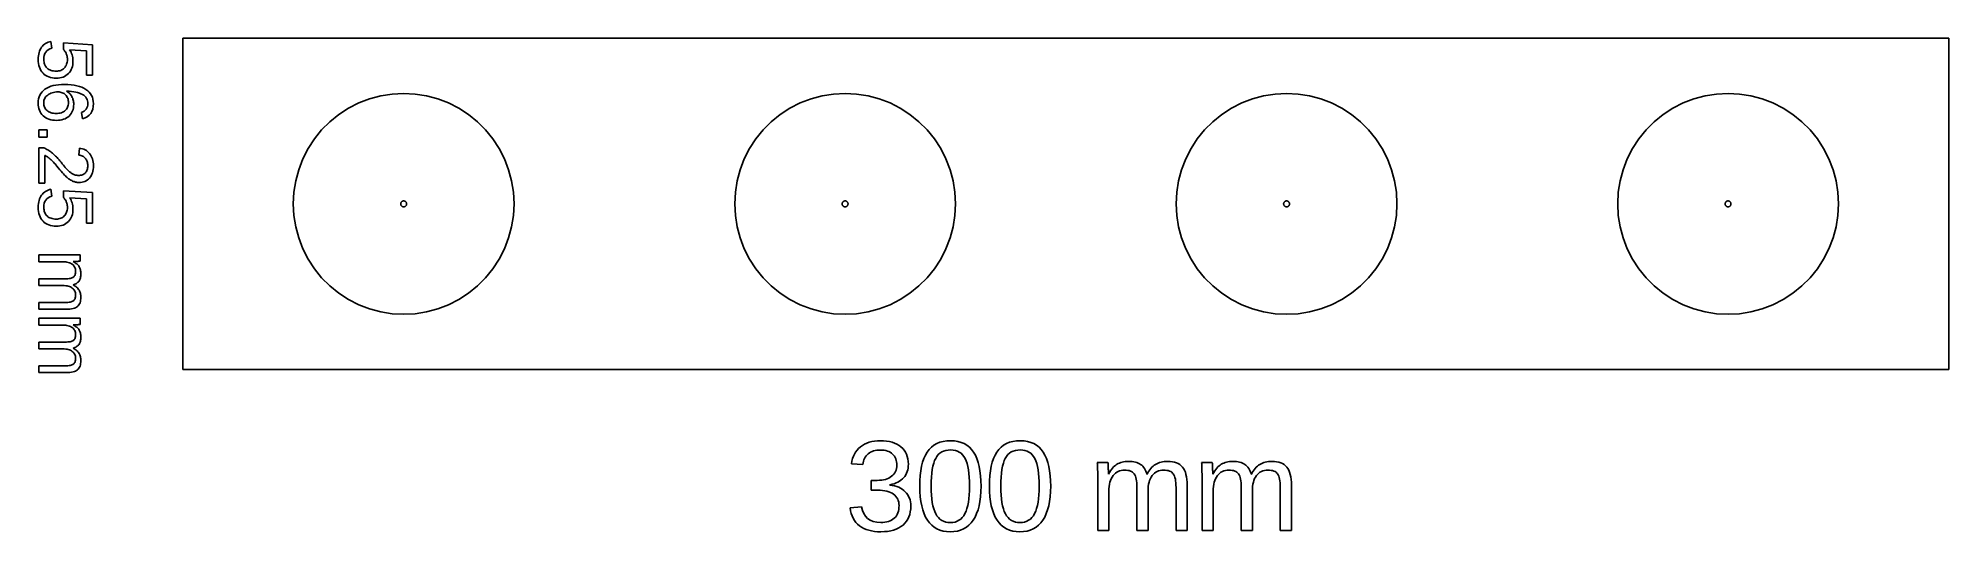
# Model space of a CAD drawing. Header units: metres. Extents: x -25 to 300, y -28 to 56.
import ezdxf

# ---------------------------------------------------------------- set-up
doc = ezdxf.new("R2010")
doc.units = ezdxf.units.M

msp = doc.modelspace()

# ---------------------------------------------------------------- linework, layer by layer
for p, q in [((-23.5414, 55.2385), (-23.7191, 55.0883)), ((-23.3481, 55.3709), (-23.5414, 55.2385)), ((-23.1393, 55.4853), (-23.3481, 55.3709)), ((-22.9149, 55.5817), (-23.1393, 55.4853)), ((-22.6751, 55.6603), (-22.9149, 55.5817)), ((-22.4197, 55.7209), (-22.6751, 55.6603)), ((-22.2845, 54.5465), (-22.4197, 55.7209)), ((-15.3857, 55.1527), (-20.2755, 55.4563)), ((-20.2755, 55.4563), (-20.2755, 54.3199)), ((300, 56.25), (0, 56.25)), ((0, 56.25), (0, 0)), ((300, 0), (300, 56.25)), ((-24.5742, 52.9913), (-24.5829, 52.6811)), ((-24.5829, 52.6811), (-24.57, 52.3122)), ((-24.5482, 53.2862), (-24.5742, 52.9913)), ((-24.57, 52.3122), (-24.5315, 51.964)), ((-24.5049, 53.5658), (-24.5482, 53.2862)), ((-24.5315, 51.964), (-24.4673, 51.6365)), ((-24.4442, 53.8301), (-24.5049, 53.5658)), ((-24.3661, 54.079), (-24.4442, 53.8301)), ((-24.2708, 54.3126), (-24.3661, 54.079)), ((-24.1581, 54.5309), (-24.2708, 54.3126)), ((-24.0281, 54.7339), (-24.1581, 54.5309)), ((-23.8813, 54.9201), (-24.0281, 54.7339)), ((-23.7191, 55.0883), (-23.8813, 54.9201)), ((-23.634, 52.6554), (-23.613, 53.0181)), ((-23.6253, 52.4277), (-23.634, 52.6554)), ((-23.599, 52.2126), (-23.6253, 52.4277)), ((-23.613, 53.0181), (-23.5497, 53.3446)), ((-23.5551, 52.0104), (-23.599, 52.2126)), ((-23.4937, 51.8208), (-23.5551, 52.0104)), ((-23.5497, 53.3446), (-23.4443, 53.6351)), ((-23.4443, 53.6351), (-23.2967, 53.8896)), ((-23.2967, 53.8896), (-23.1069, 54.1079)), ((-23.1069, 54.1079), (-22.875, 54.2901)), ((-22.875, 54.2901), (-22.6008, 54.4363)), ((-22.6008, 54.4363), (-22.2845, 54.5465)), ((-20.2755, 54.3199), (-20.19, 54.2184)), ((-20.19, 54.2184), (-20.1109, 54.1168)), ((-20.1109, 54.1168), (-20.0383, 54.0152)), ((-20.0383, 54.0152), (-19.9722, 53.9136)), ((-19.9722, 53.9136), (-19.9125, 53.812)), ((-19.9125, 53.812), (-19.8592, 53.7104)), ((-19.8592, 53.7104), (-19.8124, 53.6088)), ((-19.8124, 53.6088), (-19.7721, 53.5072)), ((-19.7721, 53.5072), (-19.7373, 53.4044)), ((-19.6976, 52.0036), (-19.7552, 51.8184)), ((-19.7373, 53.4044), (-19.7071, 53.2996)), ((-19.7071, 53.2996), (-19.6816, 53.1927)), ((-19.6565, 52.2004), (-19.6976, 52.0036)), ((-19.6816, 53.1927), (-19.6607, 53.0839)), ((-19.6607, 53.0839), (-19.6445, 52.9731)), ((-19.6318, 52.4088), (-19.6565, 52.2004)), ((-19.6445, 52.9731), (-19.6329, 52.8604)), ((-19.6329, 52.8604), (-19.6259, 52.7456)), ((-19.6236, 52.6288), (-19.6318, 52.4088)), ((-19.6259, 52.7456), (-19.6236, 52.6288)), ((-19.1192, 54.0741), (-19.2553, 54.2686)), ((-19.2553, 54.2686), (-16.3736, 54.0944)), ((-19.0013, 53.8682), (-19.1192, 54.0741)), ((-18.9015, 53.6507), (-19.0013, 53.8682)), ((-18.8199, 53.4218), (-18.9015, 53.6507)), ((-18.7564, 53.1813), (-18.8199, 53.4218)), ((-18.711, 52.9293), (-18.7564, 53.1813)), ((-18.7238, 51.7536), (-18.687, 52.0637)), ((-18.6838, 52.6659), (-18.711, 52.9293)), ((-18.687, 52.0637), (-18.6748, 52.3909)), ((-18.6748, 52.3909), (-18.6838, 52.6659)), ((-16.3736, 54.0944), (-16.3736, 49.9831)), ((-15.3857, 49.9831), (-15.3857, 55.1527)), ((-24.4673, 51.6365), (-24.3773, 51.3297)), ((-24.3773, 51.3297), (-24.2617, 51.0436)), ((-24.2617, 51.0436), (-24.1204, 50.7782)), ((-24.1204, 50.7782), (-23.9533, 50.5335)), ((-23.9533, 50.5335), (-23.7606, 50.3095)), ((-23.7606, 50.3095), (-23.5453, 50.109)), ((-23.5453, 50.109), (-23.3108, 49.9352)), ((-23.4147, 51.644), (-23.4937, 51.8208)), ((-23.3182, 51.4799), (-23.4147, 51.644)), ((-23.2041, 51.3285), (-23.3182, 51.4799)), ((-23.3108, 49.9352), (-23.0573, 49.7881)), ((-23.0725, 51.1898), (-23.2041, 51.3285)), ((-22.9256, 51.0658), (-23.0725, 51.1898)), ((-23.0573, 49.7881), (-22.7847, 49.6678)), ((-22.7655, 50.9583), (-22.9256, 51.0658)), ((-22.7847, 49.6678), (-22.4929, 49.5742)), ((-22.5923, 50.8674), (-22.7655, 50.9583)), ((-22.4059, 50.793), (-22.5923, 50.8674)), ((-22.4929, 49.5742), (-22.1821, 49.5074)), ((-22.2063, 50.7351), (-22.4059, 50.793)), ((-21.9937, 50.6937), (-22.2063, 50.7351)), ((-22.1821, 49.5074), (-21.8522, 49.4673)), ((-21.7679, 50.6689), (-21.9937, 50.6937)), ((-21.8522, 49.4673), (-21.5032, 49.4539)), ((-21.5289, 50.6607), (-21.7679, 50.6689)), ((-21.3208, 50.669), (-21.5289, 50.6607)), ((-21.5032, 49.4539), (-21.1956, 49.4664)), ((-21.1229, 50.694), (-21.3208, 50.669)), ((-21.1956, 49.4664), (-20.9029, 49.5038)), ((-20.9353, 50.7356), (-21.1229, 50.694)), ((-20.7578, 50.7939), (-20.9353, 50.7356)), ((-20.9029, 49.5038), (-20.6251, 49.5661)), ((-20.5905, 50.8689), (-20.7578, 50.7939)), ((-20.6251, 49.5661), (-20.3621, 49.6533)), ((-20.4334, 50.9604), (-20.5905, 50.8689)), ((-20.2865, 51.0687), (-20.4334, 50.9604)), ((-20.3621, 49.6533), (-20.114, 49.7655)), ((-20.1499, 51.1936), (-20.2865, 51.0687)), ((-20.0265, 51.3324), (-20.1499, 51.1936)), ((-20.114, 49.7655), (-19.8808, 49.9025)), ((-19.9196, 51.4828), (-20.0265, 51.3324)), ((-19.8292, 51.6448), (-19.9196, 51.4828)), ((-19.8808, 49.9025), (-19.6624, 50.0645)), ((-19.7552, 51.8184), (-19.8292, 51.6448)), ((-19.6624, 50.0645), (-19.459, 50.2514)), ((-19.459, 50.2514), (-19.2752, 50.4591)), ((-19.2752, 50.4591), (-19.1159, 50.6839)), ((-19.1159, 50.6839), (-18.9811, 50.9257)), ((-18.9811, 50.9257), (-18.8708, 51.1846)), ((-18.8708, 51.1846), (-18.785, 51.4606)), ((-18.785, 51.4606), (-18.7238, 51.7536)), ((-16.3736, 49.9831), (-15.3857, 49.9831)), ((-24.565, 45.6106), (-24.5829, 45.2379)), ((-24.5113, 45.9608), (-24.565, 45.6106)), ((-24.4219, 46.2884), (-24.5113, 45.9608)), ((-24.2967, 46.5934), (-24.4219, 46.2884)), ((-24.1357, 46.8758), (-24.2967, 46.5934)), ((-23.9389, 47.1357), (-24.1357, 46.8758)), ((-23.7063, 47.373), (-23.9389, 47.1357)), ((-23.438, 47.5877), (-23.7063, 47.373)), ((-23.6474, 45.276), (-23.6368, 45.4748)), ((-23.6368, 45.4748), (-23.6052, 45.6645)), ((-23.6052, 45.6645), (-23.5525, 45.8449)), ((-23.5525, 45.8449), (-23.4787, 46.0162)), ((-23.4787, 46.0162), (-23.3838, 46.1782)), ((-23.1355, 47.7782), (-23.438, 47.5877)), ((-23.3838, 46.1782), (-23.2678, 46.3311)), ((-23.2678, 46.3311), (-23.1308, 46.4748)), ((-22.8004, 47.9433), (-23.1355, 47.7782)), ((-23.1308, 46.4748), (-22.9726, 46.6093)), ((-22.9726, 46.6093), (-22.7979, 46.7311)), ((-22.4328, 48.0829), (-22.8004, 47.9433)), ((-22.7979, 46.7311), (-22.6113, 46.8367)), ((-22.6113, 46.8367), (-22.4128, 46.926)), ((-22.0326, 48.1972), (-22.4328, 48.0829)), ((-22.4128, 46.926), (-22.2022, 46.999)), ((-22.2022, 46.999), (-21.9797, 47.0559)), ((-21.5998, 48.2861), (-22.0326, 48.1972)), ((-21.9797, 47.0559), (-21.7453, 47.0965)), ((-21.7453, 47.0965), (-21.4989, 47.1208)), ((-21.1345, 48.3496), (-21.5998, 48.2861)), ((-21.4989, 47.1208), (-21.2405, 47.129)), ((-21.2405, 47.129), (-21.037, 47.1211)), ((-20.6366, 48.3877), (-21.1345, 48.3496)), ((-21.037, 47.1211), (-20.8447, 47.0977)), ((-20.8447, 47.0977), (-20.6637, 47.0587)), ((-20.6637, 47.0587), (-20.4939, 47.004)), ((-20.1061, 48.4004), (-20.6366, 48.3877)), ((-20.4939, 47.004), (-20.3354, 46.9338)), ((-20.3354, 46.9338), (-20.1881, 46.8479)), ((-20.1881, 46.8479), (-20.052, 46.7464)), ((-19.5316, 48.3872), (-20.1061, 48.4004)), ((-20.052, 46.7464), (-19.9272, 46.6293)), ((-19.9272, 46.6293), (-19.8154, 46.4993)), ((-19.8154, 46.4993), (-19.7186, 46.3595)), ((-19.6116, 47.162), (-19.754, 47.2451)), ((-19.754, 47.2451), (-19.328, 47.2365)), ((-19.7186, 46.3595), (-19.6366, 46.2098)), ((-19.6366, 46.2098), (-19.5696, 46.0504)), ((-19.4779, 47.0709), (-19.6116, 47.162)), ((-19.5696, 46.0504), (-19.5175, 45.8813)), ((-18.9914, 48.3476), (-19.5316, 48.3872)), ((-19.5175, 45.8813), (-19.4802, 45.7023)), ((-19.4802, 45.7023), (-19.4578, 45.5135)), ((-19.3531, 46.9717), (-19.4779, 47.0709)), ((-19.4578, 45.5135), (-19.4504, 45.315)), ((-19.237, 46.8644), (-19.3531, 46.9717)), ((-19.328, 47.2365), (-18.9279, 47.211)), ((-19.1297, 46.749), (-19.237, 46.8644)), ((-19.0311, 46.6255), (-19.1297, 46.749)), ((-18.9413, 46.4939), (-19.0311, 46.6255)), ((-18.4855, 48.2816), (-18.9914, 48.3476)), ((-18.8603, 46.3543), (-18.9413, 46.4939)), ((-18.9279, 47.211), (-18.5538, 47.1684)), ((-18.7883, 46.2079), (-18.8603, 46.3543)), ((-18.7258, 46.0564), (-18.7883, 46.2079)), ((-18.673, 45.8997), (-18.7258, 46.0564)), ((-18.6298, 45.7378), (-18.673, 45.8997)), ((-18.5962, 45.5707), (-18.6298, 45.7378)), ((-18.5722, 45.3983), (-18.5962, 45.5707)), ((-18.5538, 47.1684), (-18.2056, 47.1087)), ((-18.014, 48.1891), (-18.4855, 48.2816)), ((-18.2056, 47.1087), (-17.8833, 47.032)), ((-17.5769, 48.0703), (-18.014, 48.1891)), ((-17.8833, 47.032), (-17.587, 46.9383)), ((-17.587, 46.9383), (-17.3166, 46.8275)), ((-17.1741, 47.925), (-17.5769, 48.0703)), ((-17.3166, 46.8275), (-17.0721, 46.6997)), ((-16.8057, 47.7534), (-17.1741, 47.925)), ((-17.0721, 46.6997), (-16.8548, 46.5564)), ((-16.8548, 46.5564), (-16.6665, 46.399)), ((-16.4716, 47.5553), (-16.8057, 47.7534)), ((-16.6665, 46.399), (-16.5072, 46.2276)), ((-16.5072, 46.2276), (-16.3769, 46.0421)), ((-16.1742, 47.3326), (-16.4716, 47.5553)), ((-16.3769, 46.0421), (-16.2755, 45.8426)), ((-16.2755, 45.8426), (-16.2031, 45.6291)), ((-16.2031, 45.6291), (-16.1596, 45.4015)), ((-15.9165, 47.0876), (-16.1742, 47.3326)), ((-15.6985, 46.8201), (-15.9165, 47.0876)), ((-15.5201, 46.5303), (-15.6985, 46.8201)), ((-15.3814, 46.2182), (-15.5201, 46.5303)), ((-15.2822, 45.8837), (-15.3814, 46.2182)), ((-15.2228, 45.5268), (-15.2822, 45.8837)), ((-15.203, 45.1475), (-15.2228, 45.5268)), ((29.8737, 45.254), (31.7059, 45.9573)), ((31.7059, 45.9573), (33.6017, 46.4653)), ((33.6017, 46.4653), (35.5401, 46.7723)), ((35.5401, 46.7723), (37.5, 46.875)), ((37.5, 46.875), (39.4599, 46.7723)), ((39.4599, 46.7723), (41.3983, 46.4653)), ((41.3983, 46.4653), (43.2941, 45.9573)), ((43.2941, 45.9573), (45.1263, 45.254)), ((104.874, 45.254), (106.706, 45.9573)), ((106.706, 45.9573), (108.602, 46.4653)), ((108.602, 46.4653), (110.54, 46.7723)), ((110.54, 46.7723), (112.5, 46.875)), ((112.5, 46.875), (114.46, 46.7723)), ((114.46, 46.7723), (116.398, 46.4653)), ((116.398, 46.4653), (118.294, 45.9573)), ((118.294, 45.9573), (120.126, 45.254)), ((179.874, 45.254), (181.706, 45.9573)), ((181.706, 45.9573), (183.602, 46.4653)), ((183.602, 46.4653), (185.54, 46.7723)), ((185.54, 46.7723), (187.5, 46.875)), ((187.5, 46.875), (189.46, 46.7723)), ((189.46, 46.7723), (191.398, 46.4653)), ((191.398, 46.4653), (193.294, 45.9573)), ((193.294, 45.9573), (195.126, 45.254)), ((254.874, 45.254), (256.706, 45.9573)), ((256.706, 45.9573), (258.602, 46.4653)), ((258.602, 46.4653), (260.54, 46.7723)), ((260.54, 46.7723), (262.5, 46.875)), ((262.5, 46.875), (264.46, 46.7723)), ((264.46, 46.7723), (266.398, 46.4653)), ((266.398, 46.4653), (268.294, 45.9573)), ((268.294, 45.9573), (270.126, 45.254)), ((-24.5829, 45.2379), (-24.5698, 44.9034)), ((-24.5698, 44.9034), (-24.5307, 44.5875)), ((-24.5307, 44.5875), (-24.4654, 44.2902)), ((-24.4654, 44.2902), (-24.374, 44.0114)), ((-24.374, 44.0114), (-24.2565, 43.7513)), ((-24.2565, 43.7513), (-24.1129, 43.5097)), ((-24.1129, 43.5097), (-23.9431, 43.2867)), ((-23.9431, 43.2867), (-23.7473, 43.0823)), ((-23.7473, 43.0823), (-23.5289, 42.8992)), ((-23.6385, 45.072), (-23.6474, 45.276)), ((-23.6119, 44.8793), (-23.6385, 45.072)), ((-23.5676, 44.6979), (-23.6119, 44.8793)), ((-23.5056, 44.5277), (-23.5676, 44.6979)), ((-23.5289, 42.8992), (-23.2915, 42.7405)), ((-23.4258, 44.3688), (-23.5056, 44.5277)), ((-23.3283, 44.2212), (-23.4258, 44.3688)), ((-23.2131, 44.0849), (-23.3283, 44.2212)), ((-23.2915, 42.7405), (-23.0351, 42.6062)), ((-23.0802, 43.9598), (-23.2131, 44.0849)), ((-22.9315, 43.8478), (-23.0802, 43.9598)), ((-23.0351, 42.6062), (-22.7597, 42.4963)), ((-22.7695, 43.7508), (-22.9315, 43.8478)), ((-22.5943, 43.6687), (-22.7695, 43.7508)), ((-22.7597, 42.4963), (-22.4653, 42.4109)), ((-22.4059, 43.6015), (-22.5943, 43.6687)), ((-22.4653, 42.4109), (-22.1518, 42.3498)), ((-22.2041, 43.5492), (-22.4059, 43.6015)), ((-21.9892, 43.5119), (-22.2041, 43.5492)), ((-22.1518, 42.3498), (-21.8194, 42.3132)), ((-21.7609, 43.4895), (-21.9892, 43.5119)), ((-21.8194, 42.3132), (-21.468, 42.301)), ((-21.5194, 43.482), (-21.7609, 43.4895)), ((-21.2783, 43.4896), (-21.5194, 43.482)), ((-21.468, 42.301), (-21.1429, 42.3125)), ((-21.0515, 43.5123), (-21.2783, 43.4896)), ((-21.1429, 42.3125), (-20.8349, 42.3472)), ((-20.8389, 43.5502), (-21.0515, 43.5123)), ((-20.6405, 43.6031), (-20.8389, 43.5502)), ((-20.8349, 42.3472), (-20.5438, 42.405)), ((-20.4563, 43.6713), (-20.6405, 43.6031)), ((-20.5438, 42.405), (-20.2698, 42.4859)), ((-20.2863, 43.7545), (-20.4563, 43.6713)), ((-20.1306, 43.8529), (-20.2863, 43.7545)), ((-20.2698, 42.4859), (-20.0128, 42.5898)), ((-19.9891, 43.9664), (-20.1306, 43.8529)), ((-20.0128, 42.5898), (-19.7728, 42.7169)), ((-19.8628, 44.0933), (-19.9891, 43.9664)), ((-19.7534, 44.232), (-19.8628, 44.0933)), ((-19.7728, 42.7169), (-19.5498, 42.8671)), ((-19.6608, 44.3827), (-19.7534, 44.232)), ((-19.5851, 44.5453), (-19.6608, 44.3827)), ((-19.5262, 44.7198), (-19.5851, 44.5453)), ((-19.5498, 42.8671), (-19.3438, 43.0405)), ((-19.4841, 44.9063), (-19.5262, 44.7198)), ((-19.4588, 45.1047), (-19.4841, 44.9063)), ((-19.4504, 45.315), (-19.4588, 45.1047)), ((-19.3438, 43.0405), (-19.1584, 43.2332)), ((-19.1584, 43.2332), (-18.9978, 43.4422)), ((-18.9978, 43.4422), (-18.8619, 43.6675)), ((-18.8619, 43.6675), (-18.7507, 43.9091)), ((-18.7507, 43.9091), (-18.6642, 44.1669)), ((-18.6642, 44.1669), (-18.6024, 44.441)), ((-18.6024, 44.441), (-18.5653, 44.7314)), ((-18.5578, 45.2208), (-18.5722, 45.3983)), ((-18.5653, 44.7314), (-18.5529, 45.0381)), ((-18.5529, 45.0381), (-18.5578, 45.2208)), ((-16.9947, 43.761), (-17.2548, 43.6629)), ((-17.2548, 43.6629), (-17.055, 42.5532)), ((-17.055, 42.5532), (-16.6209, 42.7109)), ((-16.7693, 43.8845), (-16.9947, 43.761)), ((-16.5786, 44.0335), (-16.7693, 43.8845)), ((-16.6209, 42.7109), (-16.2447, 42.9162)), ((-16.4226, 44.2079), (-16.5786, 44.0335)), ((-16.3012, 44.4078), (-16.4226, 44.2079)), ((-16.2145, 44.6331), (-16.3012, 44.4078)), ((-16.2447, 42.9162), (-15.9264, 43.1692)), ((-16.1625, 44.8838), (-16.2145, 44.6331)), ((-16.1451, 45.1599), (-16.1625, 44.8838)), ((-16.1596, 45.4015), (-16.1451, 45.1599)), ((-15.9264, 43.1692), (-15.666, 43.4697)), ((-15.666, 43.4697), (-15.4634, 43.8177)), ((-15.4634, 43.8177), (-15.3187, 44.2134)), ((-15.3187, 44.2134), (-15.2319, 44.6567)), ((-15.2319, 44.6567), (-15.203, 45.1475)), ((24.9538, 42.059), (26.479, 43.2941)), ((26.479, 43.2941), (28.125, 44.363)), ((28.125, 44.363), (29.8737, 45.254)), ((45.1263, 45.254), (46.875, 44.363)), ((46.875, 44.363), (48.521, 43.2941)), ((48.521, 43.2941), (50.0462, 42.059)), ((99.9538, 42.059), (101.479, 43.2941)), ((101.479, 43.2941), (103.125, 44.363)), ((103.125, 44.363), (104.874, 45.254)), ((120.126, 45.254), (121.875, 44.363)), ((121.875, 44.363), (123.521, 43.2941)), ((123.521, 43.2941), (125.046, 42.059)), ((174.954, 42.059), (176.479, 43.2941)), ((176.479, 43.2941), (178.125, 44.363)), ((178.125, 44.363), (179.874, 45.254)), ((195.126, 45.254), (196.875, 44.363)), ((196.875, 44.363), (198.521, 43.2941)), ((198.521, 43.2941), (200.046, 42.059)), ((249.954, 42.059), (251.479, 43.2941)), ((251.479, 43.2941), (253.125, 44.363)), ((253.125, 44.363), (254.874, 45.254)), ((270.126, 45.254), (271.875, 44.363)), ((271.875, 44.363), (273.521, 43.2941)), ((273.521, 43.2941), (275.046, 42.059)), ((-23.0602, 40.686), (-24.4611, 40.686)), ((-24.4611, 40.686), (-24.4611, 39.4278)), ((-24.4611, 39.4278), (-23.0602, 39.4278)), ((-23.0602, 39.4278), (-23.0602, 40.686)), ((21.262, 37.5), (22.3309, 39.146)), ((22.3309, 39.146), (23.566, 40.6712)), ((23.566, 40.6712), (24.9538, 42.059)), ((50.0462, 42.059), (51.434, 40.6712)), ((51.434, 40.6712), (52.6691, 39.146)), ((52.6691, 39.146), (53.738, 37.5)), ((96.262, 37.5), (97.3309, 39.146)), ((97.3309, 39.146), (98.566, 40.6712)), ((98.566, 40.6712), (99.9538, 42.059)), ((125.046, 42.059), (126.434, 40.6712)), ((126.434, 40.6712), (127.669, 39.146)), ((127.669, 39.146), (128.738, 37.5)), ((171.262, 37.5), (172.331, 39.146)), ((172.331, 39.146), (173.566, 40.6712)), ((173.566, 40.6712), (174.954, 42.059)), ((200.046, 42.059), (201.434, 40.6712)), ((201.434, 40.6712), (202.669, 39.146)), ((202.669, 39.146), (203.738, 37.5)), ((246.262, 37.5), (247.331, 39.146)), ((247.331, 39.146), (248.566, 40.6712)), ((248.566, 40.6712), (249.954, 42.059)), ((275.046, 42.059), (276.434, 40.6712)), ((276.434, 40.6712), (277.669, 39.146)), ((277.669, 39.146), (278.738, 37.5)), ((-23.6407, 37.6419), (-24.4611, 37.6419)), ((-24.4611, 37.6419), (-24.4611, 31.6205)), ((-23.4541, 37.5573), (-23.6407, 37.6419)), ((-23.4732, 36.3638), (-23.3594, 36.3116)), ((-23.4732, 31.6205), (-23.4732, 36.3638)), ((-23.2731, 37.4682), (-23.4541, 37.5573)), ((-23.3594, 36.3116), (-23.2444, 36.2518)), ((-23.0976, 37.3746), (-23.2731, 37.4682)), ((-23.2444, 36.2518), (-23.1284, 36.1844)), ((-23.1284, 36.1844), (-23.0112, 36.1092)), ((-22.9277, 37.2765), (-23.0976, 37.3746)), ((-23.0112, 36.1092), (-22.8928, 36.0264)), ((-22.7633, 37.1738), (-22.9277, 37.2765)), ((-22.8928, 36.0264), (-22.7734, 35.9359)), ((-22.7734, 35.9359), (-22.6528, 35.8377)), ((-22.6045, 37.0666), (-22.7633, 37.1738)), ((-22.6528, 35.8377), (-22.531, 35.7319)), ((-22.4512, 36.9549), (-22.6045, 37.0666)), ((-22.531, 35.7319), (-22.4069, 35.6172)), ((-22.3036, 36.8387), (-22.4512, 36.9549)), ((-22.1604, 36.7192), (-22.3036, 36.8387)), ((-22.0207, 36.5983), (-22.1604, 36.7192)), ((-21.8844, 36.4758), (-22.0207, 36.5983)), ((-21.7516, 36.3519), (-21.8844, 36.4758)), ((-21.6222, 36.2265), (-21.7516, 36.3519)), ((-21.4963, 36.0996), (-21.6222, 36.2265)), ((-21.3738, 35.9712), (-21.4963, 36.0996)), ((-21.2548, 35.8413), (-21.3738, 35.9712)), ((-21.1386, 35.7106), (-21.2548, 35.8413)), ((-21.0244, 35.5802), (-21.1386, 35.7106)), ((-17.5841, 37.5896), (-17.6936, 36.4028)), ((-17.6936, 36.4028), (-17.5164, 36.3757)), ((-17.3184, 37.5468), (-17.5841, 37.5896)), ((-17.5164, 36.3757), (-17.3495, 36.3361)), ((-17.3495, 36.3361), (-17.1927, 36.2842)), ((-17.0666, 37.4832), (-17.3184, 37.5468)), ((-17.1927, 36.2842), (-17.0462, 36.2198)), ((-16.8288, 37.3987), (-17.0666, 37.4832)), ((-17.0462, 36.2198), (-16.9098, 36.1431)), ((-16.9098, 36.1431), (-16.7837, 36.0539)), ((-16.6048, 37.2934), (-16.8288, 37.3987)), ((-16.7837, 36.0539), (-16.6677, 35.9524)), ((-16.6677, 35.9524), (-16.562, 35.8384)), ((-16.3948, 37.1672), (-16.6048, 37.2934)), ((-16.562, 35.8384), (-16.4674, 35.714)), ((-16.4674, 35.714), (-16.3855, 35.5814)), ((-16.1987, 37.0202), (-16.3948, 37.1672)), ((-16.0165, 36.8523), (-16.1987, 37.0202)), ((-15.8482, 36.6636), (-16.0165, 36.8523)), ((-15.697, 36.4573), (-15.8482, 36.6636)), ((-15.5659, 36.2368), (-15.697, 36.4573)), ((-15.455, 36.002), (-15.5659, 36.2368)), ((-15.3643, 35.753), (-15.455, 36.002)), ((-15.2937, 35.4898), (-15.3643, 35.753)), ((19.6677, 33.9191), (20.371, 35.7513)), ((20.371, 35.7513), (21.262, 37.5)), ((53.738, 37.5), (54.629, 35.7513)), ((54.629, 35.7513), (55.3323, 33.9191)), ((94.6677, 33.9191), (95.371, 35.7513)), ((95.371, 35.7513), (96.262, 37.5)), ((128.738, 37.5), (129.629, 35.7513)), ((129.629, 35.7513), (130.332, 33.9191)), ((169.668, 33.9191), (170.371, 35.7513)), ((170.371, 35.7513), (171.262, 37.5)), ((203.738, 37.5), (204.629, 35.7513)), ((204.629, 35.7513), (205.332, 33.9191)), ((244.668, 33.9191), (245.371, 35.7513)), ((245.371, 35.7513), (246.262, 37.5)), ((278.738, 37.5), (279.629, 35.7513)), ((279.629, 35.7513), (280.332, 33.9191)), ((-22.4069, 35.6172), (-22.279, 35.4931)), ((-22.279, 35.4931), (-22.1473, 35.3595)), ((-22.1473, 35.3595), (-22.0119, 35.2165)), ((-22.0119, 35.2165), (-21.8727, 35.064)), ((-21.8727, 35.064), (-21.7298, 34.9021)), ((-21.7298, 34.9021), (-21.5832, 34.7307)), ((-21.5832, 34.7307), (-21.4328, 34.5498)), ((-21.4328, 34.5498), (-21.1667, 34.2263)), ((-21.1667, 34.2263), (-20.9187, 33.9301)), ((-20.9124, 35.4502), (-21.0244, 35.5802)), ((-20.9187, 33.9301), (-20.6886, 33.661)), ((-20.8025, 35.3205), (-20.9124, 35.4502)), ((-20.6947, 35.1911), (-20.8025, 35.3205)), ((-20.589, 35.062), (-20.6947, 35.1911)), ((-20.6886, 33.661), (-20.4765, 33.4192)), ((-20.4855, 34.9333), (-20.589, 35.062)), ((-20.384, 34.8049), (-20.4855, 34.9333)), ((-20.4765, 33.4192), (-20.2825, 33.2047)), ((-20.2836, 34.6782), (-20.384, 34.8049)), ((-20.1832, 34.5547), (-20.2836, 34.6782)), ((-20.2825, 33.2047), (-20.1064, 33.0174)), ((-20.0828, 34.4342), (-20.1832, 34.5547)), ((-20.1064, 33.0174), (-19.9483, 32.8573)), ((-19.9824, 34.3169), (-20.0828, 34.4342)), ((-19.882, 34.2027), (-19.9824, 34.3169)), ((-19.9483, 32.8573), (-19.8082, 32.7245)), ((-19.7816, 34.0916), (-19.882, 34.2027)), ((-19.8082, 32.7245), (-19.6769, 32.6087)), ((-19.6812, 33.9837), (-19.7816, 34.0916)), ((-19.5808, 33.8789), (-19.6812, 33.9837)), ((-19.6769, 32.6087), (-19.5456, 32.5004)), ((-19.4798, 33.7781), (-19.5808, 33.8789)), ((-19.5456, 32.5004), (-19.4144, 32.3994)), ((-19.3776, 33.6823), (-19.4798, 33.7781)), ((-19.2742, 33.5913), (-19.3776, 33.6823)), ((-19.1696, 33.5054), (-19.2742, 33.5913)), ((-19.0639, 33.4243), (-19.1696, 33.5054)), ((-18.9569, 33.3482), (-19.0639, 33.4243)), ((-18.8488, 33.277), (-18.9569, 33.3482)), ((-18.7395, 33.2108), (-18.8488, 33.277)), ((-18.6275, 33.151), (-18.7395, 33.2108)), ((-18.5119, 33.0992), (-18.6275, 33.151)), ((-18.3927, 33.0554), (-18.5119, 33.0992)), ((-18.2698, 33.0195), (-18.3927, 33.0554)), ((-18.1433, 32.9916), (-18.2698, 33.0195)), ((-18.0132, 32.9717), (-18.1433, 32.9916)), ((-17.8795, 32.9597), (-18.0132, 32.9717)), ((-17.7421, 32.9557), (-17.8795, 32.9597)), ((-17.5592, 32.9626), (-17.7421, 32.9557)), ((-17.3868, 32.9832), (-17.5592, 32.9626)), ((-17.225, 33.0174), (-17.3868, 32.9832)), ((-17.0738, 33.0654), (-17.225, 33.0174)), ((-16.9331, 33.1271), (-17.0738, 33.0654)), ((-16.8029, 33.2025), (-16.9331, 33.1271)), ((-16.6834, 33.2916), (-16.8029, 33.2025)), ((-16.5744, 33.3945), (-16.6834, 33.2916)), ((-16.4769, 33.5095), (-16.5744, 33.3945)), ((-16.3924, 33.6353), (-16.4769, 33.5095)), ((-16.3209, 33.7717), (-16.3924, 33.6353)), ((-16.3855, 35.5814), (-16.3161, 35.4406)), ((-16.2624, 33.9189), (-16.3209, 33.7717)), ((-16.3161, 35.4406), (-16.2593, 35.2917)), ((-16.2169, 34.0767), (-16.2624, 33.9189)), ((-16.2593, 35.2917), (-16.2152, 35.1346)), ((-16.1844, 34.2453), (-16.2169, 34.0767)), ((-16.2152, 35.1346), (-16.1837, 34.9694)), ((-16.165, 34.4246), (-16.1844, 34.2453)), ((-16.1837, 34.9694), (-16.1648, 34.7961)), ((-16.1585, 34.6145), (-16.165, 34.4246)), ((-16.1648, 34.7961), (-16.1585, 34.6145)), ((-16.0252, 32.3285), (-15.8539, 32.5018)), ((-15.8539, 32.5018), (-15.7014, 32.6963)), ((-15.7014, 32.6963), (-15.5691, 32.9108)), ((-15.5691, 32.9108), (-15.4572, 33.1451)), ((-15.4572, 33.1451), (-15.3657, 33.3992)), ((-15.3657, 33.3992), (-15.2945, 33.6733)), ((-15.2945, 33.6733), (-15.2437, 33.9672)), ((-15.2433, 35.2123), (-15.2937, 35.4898)), ((-15.2437, 33.9672), (-15.2131, 34.2809)), ((-15.213, 34.9205), (-15.2433, 35.2123)), ((-15.2131, 34.2809), (-15.203, 34.6145)), ((-15.203, 34.6145), (-15.213, 34.9205)), ((19.1597, 32.0233), (19.6677, 33.9191)), ((55.3323, 33.9191), (55.8403, 32.0233)), ((94.1597, 32.0233), (94.6677, 33.9191)), ((130.332, 33.9191), (130.84, 32.0233)), ((169.16, 32.0233), (169.668, 33.9191)), ((205.332, 33.9191), (205.84, 32.0233)), ((244.16, 32.0233), (244.668, 33.9191)), ((280.332, 33.9191), (280.84, 32.0233)), ((-24.4611, 31.6205), (-23.4732, 31.6205)), ((-24.1581, 29.4085), (-24.2708, 29.1902)), ((-24.0281, 29.6115), (-24.1581, 29.4085)), ((-23.8813, 29.7976), (-24.0281, 29.6115)), ((-23.7191, 29.9658), (-23.8813, 29.7976)), ((-23.5414, 30.1161), (-23.7191, 29.9658)), ((-23.3481, 30.2484), (-23.5414, 30.1161)), ((-23.1393, 30.3628), (-23.3481, 30.2484)), ((-22.9149, 30.4593), (-23.1393, 30.3628)), ((-22.6751, 30.5378), (-22.9149, 30.4593)), ((-22.875, 29.1677), (-22.6008, 29.3139)), ((-22.4197, 30.5984), (-22.6751, 30.5378)), ((-22.6008, 29.3139), (-22.2845, 29.424)), ((-22.2845, 29.424), (-22.4197, 30.5984)), ((-15.3857, 30.0302), (-20.2755, 30.3338)), ((-20.2755, 30.3338), (-20.2755, 29.1975)), ((-19.4144, 32.3994), (-19.2831, 32.3057)), ((-19.2831, 32.3057), (-19.1519, 32.2195)), ((-19.1519, 32.2195), (-19.0208, 32.1406)), ((-19.0208, 32.1406), (-18.8896, 32.0691)), ((-18.8896, 32.0691), (-18.7585, 32.005)), ((-18.7585, 32.005), (-18.6273, 31.9481)), ((-18.6273, 31.9481), (-18.4959, 31.8988)), ((-18.4959, 31.8988), (-18.3643, 31.8571)), ((-18.3643, 31.8571), (-18.2325, 31.823)), ((-18.2325, 31.823), (-18.1004, 31.7964)), ((-18.1004, 31.7964), (-17.9682, 31.7775)), ((-17.9682, 31.7775), (-17.8357, 31.7661)), ((-17.8357, 31.7661), (-17.7031, 31.7623)), ((-17.7031, 31.7623), (-17.4121, 31.7739)), ((-17.4121, 31.7739), (-17.1382, 31.8085)), ((-17.1382, 31.8085), (-16.8814, 31.8663)), ((-16.8814, 31.8663), (-16.6417, 31.9472)), ((-16.6417, 31.9472), (-16.4191, 32.0512)), ((-16.4191, 32.0512), (-16.2136, 32.1783)), ((-16.2136, 32.1783), (-16.0252, 32.3285)), ((-15.3857, 24.8606), (-15.3857, 30.0302)), ((18.75, 28.125), (18.8527, 30.0849)), ((18.8527, 30.0849), (19.1597, 32.0233)), ((55.8403, 32.0233), (56.1473, 30.0849)), ((56.1473, 30.0849), (56.25, 28.125)), ((93.75, 28.125), (93.8527, 30.0849)), ((93.8527, 30.0849), (94.1597, 32.0233)), ((130.84, 32.0233), (131.147, 30.0849)), ((131.147, 30.0849), (131.25, 28.125)), ((168.75, 28.125), (168.853, 30.0849)), ((168.853, 30.0849), (169.16, 32.0233)), ((205.84, 32.0233), (206.147, 30.0849)), ((206.147, 30.0849), (206.25, 28.125)), ((243.75, 28.125), (243.853, 30.0849)), ((243.853, 30.0849), (244.16, 32.0233)), ((280.84, 32.0233), (281.147, 30.0849)), ((281.147, 30.0849), (281.25, 28.125)), ((-24.5742, 27.8689), (-24.5829, 27.5587)), ((-24.5829, 27.5587), (-24.57, 27.1898)), ((-24.5482, 28.1638), (-24.5742, 27.8689)), ((-24.57, 27.1898), (-24.5315, 26.8416)), ((-24.5049, 28.4434), (-24.5482, 28.1638)), ((-24.5315, 26.8416), (-24.4673, 26.5141)), ((-24.4442, 28.7076), (-24.5049, 28.4434)), ((-24.4673, 26.5141), (-24.3773, 26.2073)), ((-24.3661, 28.9566), (-24.4442, 28.7076)), ((-24.3773, 26.2073), (-24.2617, 25.9212)), ((-24.2708, 29.1902), (-24.3661, 28.9566)), ((-23.634, 27.533), (-23.613, 27.8956)), ((-23.6253, 27.3052), (-23.634, 27.533)), ((-23.599, 27.0902), (-23.6253, 27.3052)), ((-23.613, 27.8956), (-23.5497, 28.2222)), ((-23.5551, 26.8879), (-23.599, 27.0902)), ((-23.4937, 26.6983), (-23.5551, 26.8879)), ((-23.5497, 28.2222), (-23.4443, 28.5127)), ((-23.4147, 26.5215), (-23.4937, 26.6983)), ((-23.4443, 28.5127), (-23.2967, 28.7671)), ((-23.3182, 26.3574), (-23.4147, 26.5215)), ((-23.2041, 26.206), (-23.3182, 26.3574)), ((-23.2967, 28.7671), (-23.1069, 28.9854)), ((-23.0725, 26.0674), (-23.2041, 26.206)), ((-23.1069, 28.9854), (-22.875, 29.1677)), ((-22.9256, 25.9433), (-23.0725, 26.0674)), ((-20.1499, 26.0712), (-20.2865, 25.9463)), ((-20.2755, 29.1975), (-20.19, 29.0959)), ((-20.19, 29.0959), (-20.1109, 28.9943)), ((-20.0265, 26.21), (-20.1499, 26.0712)), ((-20.1109, 28.9943), (-20.0383, 28.8927)), ((-20.0383, 28.8927), (-19.9722, 28.7911)), ((-19.9196, 26.3604), (-20.0265, 26.21)), ((-19.9722, 28.7911), (-19.9125, 28.6895)), ((-19.8292, 26.5224), (-19.9196, 26.3604)), ((-19.9125, 28.6895), (-19.8592, 28.588)), ((-19.8592, 28.588), (-19.8124, 28.4864)), ((-19.7552, 26.696), (-19.8292, 26.5224)), ((-19.8124, 28.4864), (-19.7721, 28.3848)), ((-19.7721, 28.3848), (-19.7373, 28.2819)), ((-19.6976, 26.8812), (-19.7552, 26.696)), ((-19.7373, 28.2819), (-19.7071, 28.1771)), ((-19.7071, 28.1771), (-19.6816, 28.0703)), ((-19.6565, 27.078), (-19.6976, 26.8812)), ((-19.6816, 28.0703), (-19.6607, 27.9615)), ((-19.6607, 27.9615), (-19.6445, 27.8507)), ((-19.6318, 27.2863), (-19.6565, 27.078)), ((-19.6445, 27.8507), (-19.6329, 27.7379)), ((-19.6329, 27.7379), (-19.6259, 27.6231)), ((-19.6236, 27.5063), (-19.6318, 27.2863)), ((-19.6259, 27.6231), (-19.6236, 27.5063)), ((-19.1192, 28.9517), (-19.2553, 29.1461)), ((-19.2553, 29.1461), (-16.3736, 28.972)), ((-19.0013, 28.7457), (-19.1192, 28.9517)), ((-18.9015, 28.5283), (-19.0013, 28.7457)), ((-18.9811, 25.8032), (-18.8708, 26.0621)), ((-18.8199, 28.2993), (-18.9015, 28.5283)), ((-18.8708, 26.0621), (-18.785, 26.3381)), ((-18.7564, 28.0589), (-18.8199, 28.2993)), ((-18.785, 26.3381), (-18.7238, 26.6311)), ((-18.711, 27.8069), (-18.7564, 28.0589)), ((-18.7238, 26.6311), (-18.687, 26.9412)), ((-18.6838, 27.5434), (-18.711, 27.8069)), ((-18.687, 26.9412), (-18.6748, 27.2684)), ((-18.6748, 27.2684), (-18.6838, 27.5434)), ((-16.3736, 28.972), (-16.3736, 24.8606)), ((18.8527, 26.1651), (18.75, 28.125)), ((19.1597, 24.2267), (18.8527, 26.1651)), ((37.0027, 28.1773), (37, 28.125)), ((37, 28.125), (37.0027, 28.0727)), ((37.0109, 28.2289), (37.0027, 28.1773)), ((37.0027, 28.0727), (37.0109, 28.021)), ((37.0245, 28.2795), (37.0109, 28.2289)), ((37.0109, 28.021), (37.0245, 27.9705)), ((37.0432, 28.3284), (37.0245, 28.2795)), ((37.0245, 27.9705), (37.0432, 27.9216)), ((37.067, 28.375), (37.0432, 28.3284)), ((37.0432, 27.9216), (37.067, 27.875)), ((37.0955, 28.4189), (37.067, 28.375)), ((37.067, 27.875), (37.0955, 27.8311)), ((37.1284, 28.4596), (37.0955, 28.4189)), ((37.0955, 27.8311), (37.1284, 27.7904)), ((37.1654, 28.4966), (37.1284, 28.4596)), ((37.1284, 27.7904), (37.1654, 27.7534)), ((37.2061, 28.5295), (37.1654, 28.4966)), ((37.1654, 27.7534), (37.2061, 27.7205)), ((37.25, 28.558), (37.2061, 28.5295)), ((37.2061, 27.7205), (37.25, 27.692)), ((37.2966, 28.5818), (37.25, 28.558)), ((37.25, 27.692), (37.2966, 27.6682)), ((37.3455, 28.6005), (37.2966, 28.5818)), ((37.2966, 27.6682), (37.3455, 27.6495)), ((37.396, 28.6141), (37.3455, 28.6005)), ((37.3455, 27.6495), (37.396, 27.6359)), ((37.4477, 28.6223), (37.396, 28.6141)), ((37.396, 27.6359), (37.4477, 27.6277)), ((37.5, 28.625), (37.4477, 28.6223)), ((37.4477, 27.6277), (37.5, 27.625)), ((37.5523, 28.6223), (37.5, 28.625)), ((37.5, 27.625), (37.5523, 27.6277)), ((37.6039, 28.6141), (37.5523, 28.6223)), ((37.5523, 27.6277), (37.6039, 27.6359)), ((37.6545, 28.6005), (37.6039, 28.6141)), ((37.6039, 27.6359), (37.6545, 27.6495)), ((37.7034, 28.5818), (37.6545, 28.6005)), ((37.6545, 27.6495), (37.7034, 27.6682)), ((37.75, 28.558), (37.7034, 28.5818)), ((37.7034, 27.6682), (37.75, 27.692)), ((37.7939, 28.5295), (37.75, 28.558)), ((37.75, 27.692), (37.7939, 27.7205)), ((37.8346, 28.4966), (37.7939, 28.5295)), ((37.7939, 27.7205), (37.8346, 27.7534)), ((37.8716, 28.4596), (37.8346, 28.4966)), ((37.8346, 27.7534), (37.8716, 27.7904)), ((37.9045, 28.4189), (37.8716, 28.4596)), ((37.8716, 27.7904), (37.9045, 27.8311)), ((37.933, 28.375), (37.9045, 28.4189)), ((37.9045, 27.8311), (37.933, 27.875)), ((37.9568, 28.3284), (37.933, 28.375)), ((37.933, 27.875), (37.9568, 27.9216)), ((37.9755, 28.2795), (37.9568, 28.3284)), ((37.9568, 27.9216), (37.9755, 27.9705)), ((37.9891, 28.2289), (37.9755, 28.2795)), ((37.9755, 27.9705), (37.9891, 28.021)), ((37.9973, 28.1773), (37.9891, 28.2289)), ((37.9891, 28.021), (37.9973, 28.0727)), ((38, 28.125), (37.9973, 28.1773)), ((37.9973, 28.0727), (38, 28.125)), ((56.1473, 26.1651), (55.8403, 24.2267)), ((56.25, 28.125), (56.1473, 26.1651)), ((93.8527, 26.1651), (93.75, 28.125)), ((94.1597, 24.2267), (93.8527, 26.1651)), ((112.003, 28.1773), (112, 28.125)), ((112, 28.125), (112.003, 28.0727)), ((112.011, 28.2289), (112.003, 28.1773)), ((112.003, 28.0727), (112.011, 28.021)), ((112.024, 28.2795), (112.011, 28.2289)), ((112.011, 28.021), (112.024, 27.9705)), ((112.043, 28.3284), (112.024, 28.2795)), ((112.024, 27.9705), (112.043, 27.9216)), ((112.067, 28.375), (112.043, 28.3284)), ((112.043, 27.9216), (112.067, 27.875)), ((112.095, 28.4189), (112.067, 28.375)), ((112.067, 27.875), (112.095, 27.8311)), ((112.128, 28.4596), (112.095, 28.4189)), ((112.095, 27.8311), (112.128, 27.7904)), ((112.165, 28.4966), (112.128, 28.4596)), ((112.128, 27.7904), (112.165, 27.7534)), ((112.206, 28.5295), (112.165, 28.4966)), ((112.165, 27.7534), (112.206, 27.7205)), ((112.25, 28.558), (112.206, 28.5295)), ((112.206, 27.7205), (112.25, 27.692)), ((112.297, 28.5818), (112.25, 28.558)), ((112.25, 27.692), (112.297, 27.6682)), ((112.345, 28.6005), (112.297, 28.5818)), ((112.297, 27.6682), (112.345, 27.6495)), ((112.396, 28.6141), (112.345, 28.6005)), ((112.345, 27.6495), (112.396, 27.6359)), ((112.448, 28.6223), (112.396, 28.6141)), ((112.396, 27.6359), (112.448, 27.6277)), ((112.5, 28.625), (112.448, 28.6223)), ((112.448, 27.6277), (112.5, 27.625)), ((112.552, 28.6223), (112.5, 28.625)), ((112.5, 27.625), (112.552, 27.6277)), ((112.604, 28.6141), (112.552, 28.6223)), ((112.552, 27.6277), (112.604, 27.6359)), ((112.655, 28.6005), (112.604, 28.6141)), ((112.604, 27.6359), (112.655, 27.6495)), ((112.703, 28.5818), (112.655, 28.6005)), ((112.655, 27.6495), (112.703, 27.6682)), ((112.75, 28.558), (112.703, 28.5818)), ((112.703, 27.6682), (112.75, 27.692)), ((112.794, 28.5295), (112.75, 28.558)), ((112.75, 27.692), (112.794, 27.7205)), ((112.835, 28.4966), (112.794, 28.5295)), ((112.794, 27.7205), (112.835, 27.7534)), ((112.872, 28.4596), (112.835, 28.4966)), ((112.835, 27.7534), (112.872, 27.7904)), ((112.905, 28.4189), (112.872, 28.4596)), ((112.872, 27.7904), (112.905, 27.8311)), ((112.933, 28.375), (112.905, 28.4189)), ((112.905, 27.8311), (112.933, 27.875)), ((112.957, 28.3284), (112.933, 28.375)), ((112.933, 27.875), (112.957, 27.9216)), ((112.976, 28.2795), (112.957, 28.3284)), ((112.957, 27.9216), (112.976, 27.9705)), ((112.989, 28.2289), (112.976, 28.2795)), ((112.976, 27.9705), (112.989, 28.021)), ((112.997, 28.1773), (112.989, 28.2289)), ((112.989, 28.021), (112.997, 28.0727)), ((113, 28.125), (112.997, 28.1773)), ((112.997, 28.0727), (113, 28.125)), ((131.147, 26.1651), (130.84, 24.2267)), ((131.25, 28.125), (131.147, 26.1651)), ((168.853, 26.1651), (168.75, 28.125)), ((169.16, 24.2267), (168.853, 26.1651)), ((187.003, 28.1773), (187, 28.125)), ((187, 28.125), (187.003, 28.0727)), ((187.011, 28.2289), (187.003, 28.1773)), ((187.003, 28.0727), (187.011, 28.021)), ((187.024, 28.2795), (187.011, 28.2289)), ((187.011, 28.021), (187.024, 27.9705)), ((187.043, 28.3284), (187.024, 28.2795)), ((187.024, 27.9705), (187.043, 27.9216)), ((187.067, 28.375), (187.043, 28.3284)), ((187.043, 27.9216), (187.067, 27.875)), ((187.095, 28.4189), (187.067, 28.375)), ((187.067, 27.875), (187.095, 27.8311)), ((187.128, 28.4596), (187.095, 28.4189)), ((187.095, 27.8311), (187.128, 27.7904)), ((187.165, 28.4966), (187.128, 28.4596)), ((187.128, 27.7904), (187.165, 27.7534)), ((187.206, 28.5295), (187.165, 28.4966)), ((187.165, 27.7534), (187.206, 27.7205)), ((187.25, 28.558), (187.206, 28.5295)), ((187.206, 27.7205), (187.25, 27.692)), ((187.297, 28.5818), (187.25, 28.558)), ((187.25, 27.692), (187.297, 27.6682)), ((187.345, 28.6005), (187.297, 28.5818)), ((187.297, 27.6682), (187.345, 27.6495)), ((187.396, 28.6141), (187.345, 28.6005)), ((187.345, 27.6495), (187.396, 27.6359)), ((187.448, 28.6223), (187.396, 28.6141)), ((187.396, 27.6359), (187.448, 27.6277)), ((187.5, 28.625), (187.448, 28.6223)), ((187.448, 27.6277), (187.5, 27.625)), ((187.552, 28.6223), (187.5, 28.625)), ((187.5, 27.625), (187.552, 27.6277)), ((187.604, 28.6141), (187.552, 28.6223)), ((187.552, 27.6277), (187.604, 27.6359)), ((187.655, 28.6005), (187.604, 28.6141)), ((187.604, 27.6359), (187.655, 27.6495)), ((187.703, 28.5818), (187.655, 28.6005)), ((187.655, 27.6495), (187.703, 27.6682)), ((187.75, 28.558), (187.703, 28.5818)), ((187.703, 27.6682), (187.75, 27.692)), ((187.794, 28.5295), (187.75, 28.558)), ((187.75, 27.692), (187.794, 27.7205)), ((187.835, 28.4966), (187.794, 28.5295)), ((187.794, 27.7205), (187.835, 27.7534)), ((187.872, 28.4596), (187.835, 28.4966)), ((187.835, 27.7534), (187.872, 27.7904)), ((187.905, 28.4189), (187.872, 28.4596)), ((187.872, 27.7904), (187.905, 27.8311)), ((187.933, 28.375), (187.905, 28.4189)), ((187.905, 27.8311), (187.933, 27.875)), ((187.957, 28.3284), (187.933, 28.375)), ((187.933, 27.875), (187.957, 27.9216)), ((187.976, 28.2795), (187.957, 28.3284)), ((187.957, 27.9216), (187.976, 27.9705)), ((187.989, 28.2289), (187.976, 28.2795)), ((187.976, 27.9705), (187.989, 28.021)), ((187.997, 28.1773), (187.989, 28.2289)), ((187.989, 28.021), (187.997, 28.0727)), ((188, 28.125), (187.997, 28.1773)), ((187.997, 28.0727), (188, 28.125)), ((206.147, 26.1651), (205.84, 24.2267)), ((206.25, 28.125), (206.147, 26.1651)), ((243.853, 26.1651), (243.75, 28.125)), ((244.16, 24.2267), (243.853, 26.1651)), ((262.003, 28.1773), (262, 28.125)), ((262, 28.125), (262.003, 28.0727)), ((262.011, 28.2289), (262.003, 28.1773)), ((262.003, 28.0727), (262.011, 28.021)), ((262.024, 28.2795), (262.011, 28.2289)), ((262.011, 28.021), (262.024, 27.9705)), ((262.043, 28.3284), (262.024, 28.2795)), ((262.024, 27.9705), (262.043, 27.9216)), ((262.067, 28.375), (262.043, 28.3284)), ((262.043, 27.9216), (262.067, 27.875)), ((262.095, 28.4189), (262.067, 28.375)), ((262.067, 27.875), (262.095, 27.8311)), ((262.128, 28.4596), (262.095, 28.4189)), ((262.095, 27.8311), (262.128, 27.7904)), ((262.165, 28.4966), (262.128, 28.4596)), ((262.128, 27.7904), (262.165, 27.7534)), ((262.206, 28.5295), (262.165, 28.4966)), ((262.165, 27.7534), (262.206, 27.7205)), ((262.25, 28.558), (262.206, 28.5295)), ((262.206, 27.7205), (262.25, 27.692)), ((262.297, 28.5818), (262.25, 28.558)), ((262.25, 27.692), (262.297, 27.6682)), ((262.345, 28.6005), (262.297, 28.5818)), ((262.297, 27.6682), (262.345, 27.6495)), ((262.396, 28.6141), (262.345, 28.6005)), ((262.345, 27.6495), (262.396, 27.6359)), ((262.448, 28.6223), (262.396, 28.6141)), ((262.396, 27.6359), (262.448, 27.6277)), ((262.5, 28.625), (262.448, 28.6223)), ((262.448, 27.6277), (262.5, 27.625)), ((262.552, 28.6223), (262.5, 28.625)), ((262.5, 27.625), (262.552, 27.6277)), ((262.604, 28.6141), (262.552, 28.6223)), ((262.552, 27.6277), (262.604, 27.6359)), ((262.655, 28.6005), (262.604, 28.6141)), ((262.604, 27.6359), (262.655, 27.6495)), ((262.703, 28.5818), (262.655, 28.6005)), ((262.655, 27.6495), (262.703, 27.6682)), ((262.75, 28.558), (262.703, 28.5818)), ((262.703, 27.6682), (262.75, 27.692)), ((262.794, 28.5295), (262.75, 28.558)), ((262.75, 27.692), (262.794, 27.7205)), ((262.835, 28.4966), (262.794, 28.5295)), ((262.794, 27.7205), (262.835, 27.7534)), ((262.872, 28.4596), (262.835, 28.4966)), ((262.835, 27.7534), (262.872, 27.7904)), ((262.905, 28.4189), (262.872, 28.4596)), ((262.872, 27.7904), (262.905, 27.8311)), ((262.933, 28.375), (262.905, 28.4189)), ((262.905, 27.8311), (262.933, 27.875)), ((262.957, 28.3284), (262.933, 28.375)), ((262.933, 27.875), (262.957, 27.9216)), ((262.976, 28.2795), (262.957, 28.3284)), ((262.957, 27.9216), (262.976, 27.9705)), ((262.989, 28.2289), (262.976, 28.2795)), ((262.976, 27.9705), (262.989, 28.021)), ((262.997, 28.1773), (262.989, 28.2289)), ((262.989, 28.021), (262.997, 28.0727)), ((263, 28.125), (262.997, 28.1773)), ((262.997, 28.0727), (263, 28.125)), ((281.147, 26.1651), (280.84, 24.2267)), ((281.25, 28.125), (281.147, 26.1651)), ((-24.2617, 25.9212), (-24.1204, 25.6558)), ((-24.1204, 25.6558), (-23.9533, 25.4111)), ((-23.9533, 25.4111), (-23.7606, 25.1871)), ((-23.7606, 25.1871), (-23.5453, 24.9865)), ((-23.5453, 24.9865), (-23.3108, 24.8127)), ((-23.3108, 24.8127), (-23.0573, 24.6657)), ((-23.0573, 24.6657), (-22.7847, 24.5454)), ((-22.7655, 25.8359), (-22.9256, 25.9433)), ((-22.7847, 24.5454), (-22.4929, 24.4518)), ((-22.5923, 25.7449), (-22.7655, 25.8359)), ((-22.4059, 25.6705), (-22.5923, 25.7449)), ((-22.4929, 24.4518), (-22.1821, 24.3849)), ((-22.2063, 25.6126), (-22.4059, 25.6705)), ((-21.9937, 25.5713), (-22.2063, 25.6126)), ((-22.1821, 24.3849), (-21.8522, 24.3448)), ((-21.7679, 25.5465), (-21.9937, 25.5713)), ((-21.8522, 24.3448), (-21.5032, 24.3315)), ((-21.5289, 25.5382), (-21.7679, 25.5465)), ((-21.3208, 25.5466), (-21.5289, 25.5382)), ((-21.5032, 24.3315), (-21.1956, 24.3439)), ((-21.1229, 25.5715), (-21.3208, 25.5466)), ((-21.1956, 24.3439), (-20.9029, 24.3813)), ((-20.9353, 25.6132), (-21.1229, 25.5715)), ((-20.7578, 25.6715), (-20.9353, 25.6132)), ((-20.9029, 24.3813), (-20.6251, 24.4436)), ((-20.5905, 25.7464), (-20.7578, 25.6715)), ((-20.6251, 24.4436), (-20.3621, 24.5309)), ((-20.4334, 25.838), (-20.5905, 25.7464)), ((-20.2865, 25.9463), (-20.4334, 25.838)), ((-20.3621, 24.5309), (-20.114, 24.643)), ((-20.114, 24.643), (-19.8808, 24.7801)), ((-19.8808, 24.7801), (-19.6624, 24.9421)), ((-19.6624, 24.9421), (-19.459, 25.129)), ((-19.459, 25.129), (-19.2752, 25.3367)), ((-19.2752, 25.3367), (-19.1159, 25.5614)), ((-19.1159, 25.5614), (-18.9811, 25.8032)), ((-16.3736, 24.8606), (-15.3857, 24.8606)), ((19.6677, 22.3309), (19.1597, 24.2267)), ((55.8403, 24.2267), (55.3323, 22.3309)), ((94.6677, 22.3309), (94.1597, 24.2267)), ((130.84, 24.2267), (130.332, 22.3309)), ((169.668, 22.3309), (169.16, 24.2267)), ((205.84, 24.2267), (205.332, 22.3309)), ((244.668, 22.3309), (244.16, 24.2267)), ((280.84, 24.2267), (280.332, 22.3309)), ((-17.5395, 19.4758), (-17.6521, 19.4679)), ((-17.4566, 19.4849), (-17.5395, 19.4758)), ((-17.4566, 18.3876), (-17.4566, 19.4849)), ((20.371, 20.4987), (19.6677, 22.3309)), ((21.262, 18.75), (20.371, 20.4987)), ((54.629, 20.4987), (53.738, 18.75)), ((55.3323, 22.3309), (54.629, 20.4987)), ((95.371, 20.4987), (94.6677, 22.3309)), ((96.262, 18.75), (95.371, 20.4987)), ((129.629, 20.4987), (128.738, 18.75)), ((130.332, 22.3309), (129.629, 20.4987)), ((170.371, 20.4987), (169.668, 22.3309)), ((171.262, 18.75), (170.371, 20.4987)), ((204.629, 20.4987), (203.738, 18.75)), ((205.332, 22.3309), (204.629, 20.4987)), ((245.371, 20.4987), (244.668, 22.3309)), ((246.262, 18.75), (245.371, 20.4987)), ((279.629, 20.4987), (278.738, 18.75)), ((280.332, 22.3309), (279.629, 20.4987)), ((-18.9517, 19.4459), (-24.4611, 19.4459)), ((-24.4611, 19.4459), (-24.4611, 18.2905)), ((-24.4611, 18.2905), (-20.4059, 18.2905)), ((-20.4059, 18.2905), (-20.1543, 18.2838)), ((-20.1543, 18.2838), (-19.9173, 18.2635)), ((-19.9173, 18.2635), (-19.6949, 18.2298)), ((-19.6949, 18.2298), (-19.487, 18.1825)), ((-19.487, 18.1825), (-19.2938, 18.1218)), ((-19.2938, 18.1218), (-19.115, 18.0475)), ((-19.115, 18.0475), (-18.9509, 17.9597)), ((-18.6608, 19.4465), (-18.9517, 19.4459)), ((-18.9509, 17.9597), (-18.8013, 17.8585)), ((-18.8013, 17.8585), (-18.668, 17.7454)), ((-18.668, 17.7454), (-18.5524, 17.6227)), ((-18.3997, 19.4483), (-18.6608, 19.4465)), ((-18.6605, 18.3353), (-18.5371, 18.3385)), ((-18.6605, 18.3162), (-18.6605, 18.3353)), ((-18.4817, 18.221), (-18.6605, 18.3162)), ((-18.5524, 17.6227), (-18.4545, 17.4903)), ((-18.5371, 18.3385), (-18.424, 18.3417)), ((-18.3171, 18.1224), (-18.4817, 18.221)), ((-18.4545, 17.4903), (-18.3745, 17.3484)), ((-18.424, 18.3417), (-18.3212, 18.3447)), ((-18.1682, 19.4514), (-18.3997, 19.4483)), ((-18.3745, 17.3484), (-18.3123, 17.1967)), ((-18.3212, 18.3447), (-18.2287, 18.3476)), ((-18.1666, 18.0203), (-18.3171, 18.1224)), ((-18.3123, 17.1967), (-18.2678, 17.0355)), ((-18.2565, 16.3503), (-18.2868, 16.2044)), ((-18.2678, 17.0355), (-18.2411, 16.8646)), ((-18.2383, 16.5102), (-18.2565, 16.3503)), ((-18.2411, 16.8646), (-18.2322, 16.6841)), ((-18.2322, 16.6841), (-18.2383, 16.5102)), ((-18.2287, 18.3476), (-18.1463, 18.3504)), ((-17.9664, 19.4557), (-18.1682, 19.4514)), ((-18.0302, 17.9149), (-18.1666, 18.0203)), ((-18.1463, 18.3504), (-18.0743, 18.3531)), ((-18.0743, 18.3531), (-18.0125, 18.3557)), ((-17.908, 17.806), (-18.0302, 17.9149)), ((-18.0125, 18.3557), (-17.961, 18.3581)), ((-17.7944, 19.4612), (-17.9664, 19.4557)), ((-17.961, 18.3581), (-17.8278, 18.3649)), ((-17.7999, 17.6936), (-17.908, 17.806)), ((-17.8278, 18.3649), (-17.7457, 18.3689)), ((-17.7059, 17.5779), (-17.7999, 17.6936)), ((-17.6521, 19.4679), (-17.7944, 19.4612)), ((-17.7457, 18.3689), (-17.5985, 18.3759)), ((-17.626, 17.4588), (-17.7059, 17.5779)), ((-17.5577, 17.3343), (-17.626, 17.4588)), ((-17.5985, 18.3759), (-17.5677, 18.3776)), ((-17.5677, 18.3776), (-17.5405, 18.3793)), ((-17.4986, 17.2032), (-17.5577, 17.3343)), ((-17.5405, 18.3793), (-17.5168, 18.381)), ((-17.5168, 18.381), (-17.4965, 18.3826)), ((-17.4485, 17.0655), (-17.4986, 17.2032)), ((-17.4965, 18.3826), (-17.4797, 18.3843)), ((-17.4797, 18.3843), (-17.4664, 18.386)), ((-17.4664, 18.386), (-17.4566, 18.3876)), ((-17.4076, 16.921), (-17.4485, 17.0655)), ((-17.3757, 16.77), (-17.4076, 16.921)), ((-17.353, 16.6122), (-17.3757, 16.77)), ((-17.3393, 16.4478), (-17.353, 16.6122)), ((-17.3397, 16.0835), (-17.3348, 16.2767)), ((-17.3348, 16.2767), (-17.3393, 16.4478)), ((22.3309, 17.104), (21.262, 18.75)), ((23.566, 15.5788), (22.3309, 17.104)), ((52.6691, 17.104), (51.434, 15.5788)), ((53.738, 18.75), (52.6691, 17.104)), ((97.3309, 17.104), (96.262, 18.75)), ((98.566, 15.5788), (97.3309, 17.104)), ((127.669, 17.104), (126.434, 15.5788)), ((128.738, 18.75), (127.669, 17.104)), ((172.331, 17.104), (171.262, 18.75)), ((173.566, 15.5788), (172.331, 17.104)), ((202.669, 17.104), (201.434, 15.5788)), ((203.738, 18.75), (202.669, 17.104)), ((247.331, 17.104), (246.262, 18.75)), ((248.566, 15.5788), (247.331, 17.104)), ((277.669, 17.104), (276.434, 15.5788)), ((278.738, 18.75), (277.669, 17.104)), ((-20.0243, 15.4059), (-24.4611, 15.4059)), ((-24.4611, 15.4059), (-24.4611, 14.2572)), ((-24.4611, 14.2572), (-20.4059, 14.2572)), ((-20.4059, 14.2572), (-20.1528, 14.2506)), ((-20.1528, 14.2506), (-19.9146, 14.2308)), ((-19.7802, 15.4103), (-20.0243, 15.4059)), ((-19.9146, 14.2308), (-19.6914, 14.1978)), ((-19.5557, 15.4233), (-19.7802, 15.4103)), ((-19.6914, 14.1978), (-19.483, 14.1516)), ((-19.3509, 15.445), (-19.5557, 15.4233)), ((-19.483, 14.1516), (-19.2895, 14.0922)), ((-19.1656, 15.4754), (-19.3509, 15.445)), ((-19.2895, 14.0922), (-19.1109, 14.0195)), ((-18.9999, 15.5145), (-19.1656, 15.4754)), ((-19.1109, 14.0195), (-18.9473, 13.9337)), ((-18.8539, 15.5623), (-18.9999, 15.5145)), ((-18.9473, 13.9337), (-18.7985, 13.8347)), ((-18.7274, 15.6187), (-18.8539, 15.5623)), ((-18.7985, 13.8347), (-18.6658, 13.7238)), ((-18.6205, 15.6838), (-18.7274, 15.6187)), ((-18.6658, 13.7238), (-18.5507, 13.6022)), ((-18.6605, 14.38), (-18.4934, 14.4296)), ((-18.6605, 14.361), (-18.6605, 14.38)), ((-18.4904, 14.2682), (-18.6605, 14.361)), ((-18.5295, 15.7601), (-18.6205, 15.6838)), ((-18.5507, 13.6022), (-18.4534, 13.4701)), ((-18.4506, 15.8502), (-18.5295, 15.7601)), ((-18.4934, 14.4296), (-18.338, 14.488)), ((-18.3326, 14.1707), (-18.4904, 14.2682)), ((-18.4534, 13.4701), (-18.3738, 13.3274)), ((-18.3839, 15.9543), (-18.4506, 15.8502)), ((-18.3293, 16.0724), (-18.3839, 15.9543)), ((-18.3738, 13.3274), (-18.3118, 13.1741)), ((-18.338, 14.488), (-18.1943, 14.5551)), ((-18.1871, 14.0685), (-18.3326, 14.1707)), ((-18.2868, 16.2044), (-18.3293, 16.0724)), ((-18.3118, 13.1741), (-18.2676, 13.0103)), ((-18.2676, 13.0103), (-18.2411, 12.8358)), ((-18.1943, 14.5551), (-18.0623, 14.631)), ((-18.054, 13.9615), (-18.1871, 14.0685)), ((-18.0623, 14.631), (-17.9421, 14.7157)), ((-17.9333, 13.8498), (-18.054, 13.9615)), ((-17.9421, 14.7157), (-17.8336, 14.8092)), ((-17.8248, 13.7334), (-17.9333, 13.8498)), ((-17.8336, 14.8092), (-17.7368, 14.9114)), ((-17.7288, 13.6122), (-17.8248, 13.7334)), ((-17.7368, 14.9114), (-17.6517, 15.0224)), ((-17.645, 13.4864), (-17.7288, 13.6122)), ((-17.6517, 15.0224), (-17.5774, 15.1428)), ((-17.5723, 13.3547), (-17.645, 13.4864)), ((-17.5774, 15.1428), (-17.513, 15.2735)), ((-17.5093, 13.2163), (-17.5723, 13.3547)), ((-17.513, 15.2735), (-17.4586, 15.4147)), ((-17.456, 13.0711), (-17.5093, 13.2163)), ((-17.4586, 15.4147), (-17.414, 15.5663)), ((-17.4123, 12.9191), (-17.456, 13.0711)), ((-17.414, 15.5663), (-17.3793, 15.7283)), ((-17.3793, 15.7283), (-17.3546, 15.9007)), ((-17.3546, 15.9007), (-17.3397, 16.0835)), ((24.9538, 14.191), (23.566, 15.5788)), ((26.479, 12.9559), (24.9538, 14.191)), ((50.0462, 14.191), (48.521, 12.9559)), ((51.434, 15.5788), (50.0462, 14.191)), ((99.9538, 14.191), (98.566, 15.5788)), ((101.479, 12.9559), (99.9538, 14.191)), ((125.046, 14.191), (123.521, 12.9559)), ((126.434, 15.5788), (125.046, 14.191)), ((174.954, 14.191), (173.566, 15.5788)), ((176.479, 12.9559), (174.954, 14.191)), ((200.046, 14.191), (198.521, 12.9559)), ((201.434, 15.5788), (200.046, 14.191)), ((249.954, 14.191), (248.566, 15.5788)), ((251.479, 12.9559), (249.954, 14.191)), ((275.046, 14.191), (273.521, 12.9559)), ((276.434, 15.5788), (275.046, 14.191)), ((-20.0243, 11.3726), (-24.4611, 11.3726)), ((-24.4611, 11.3726), (-24.4611, 10.2239)), ((-24.4611, 10.2239), (-19.7987, 10.2239)), ((-19.7802, 11.377), (-20.0243, 11.3726)), ((-19.7987, 10.2239), (-19.4819, 10.2315)), ((-19.5557, 11.39), (-19.7802, 11.377)), ((-19.3509, 11.4117), (-19.5557, 11.39)), ((-19.4819, 10.2315), (-19.1882, 10.254)), ((-19.1656, 11.4421), (-19.3509, 11.4117)), ((-19.1882, 10.254), (-18.9176, 10.2915)), ((-18.9999, 11.4812), (-19.1656, 11.4421)), ((-18.8539, 11.529), (-18.9999, 11.4812)), ((-18.9176, 10.2915), (-18.67, 10.3441)), ((-18.7274, 11.5854), (-18.8539, 11.529)), ((-18.6205, 11.6505), (-18.7274, 11.5854)), ((-18.67, 10.3441), (-18.4455, 10.4117)), ((-18.5295, 11.7267), (-18.6205, 11.6505)), ((-18.4506, 11.8169), (-18.5295, 11.7267)), ((-18.3839, 11.921), (-18.4506, 11.8169)), ((-18.4455, 10.4117), (-18.2441, 10.4943)), ((-18.3293, 12.0391), (-18.3839, 11.921)), ((-18.2868, 12.1711), (-18.3293, 12.0391)), ((-18.2565, 12.317), (-18.2868, 12.1711)), ((-18.2383, 12.4769), (-18.2565, 12.317)), ((-18.2441, 10.4943), (-18.0658, 10.5919)), ((-18.2411, 12.8358), (-18.2322, 12.6508)), ((-18.2322, 12.6508), (-18.2383, 12.4769)), ((-18.0658, 10.5919), (-17.9105, 10.7045)), ((-17.9105, 10.7045), (-17.7756, 10.8337)), ((-17.7756, 10.8337), (-17.6586, 10.981)), ((-17.6586, 10.981), (-17.5597, 11.1462)), ((-17.5597, 11.1462), (-17.4787, 11.3296)), ((-17.4787, 11.3296), (-17.4157, 11.531)), ((-17.4157, 11.531), (-17.3708, 11.7504)), ((-17.3784, 12.7604), (-17.4123, 12.9191)), ((-17.3542, 12.5949), (-17.3784, 12.7604)), ((-17.3708, 11.7504), (-17.3438, 11.9879)), ((-17.3396, 12.4225), (-17.3542, 12.5949)), ((-17.3438, 11.9879), (-17.3348, 12.2435)), ((-17.3348, 12.2435), (-17.3396, 12.4225)), ((28.125, 11.887), (26.479, 12.9559)), ((29.8737, 10.996), (28.125, 11.887)), ((31.7059, 10.2927), (29.8737, 10.996)), ((33.6017, 9.78473), (31.7059, 10.2927)), ((35.5401, 9.47771), (33.6017, 9.78473)), ((41.3983, 9.78473), (39.4599, 9.47771)), ((43.2941, 10.2927), (41.3983, 9.78473)), ((45.1263, 10.996), (43.2941, 10.2927)), ((46.875, 11.887), (45.1263, 10.996)), ((48.521, 12.9559), (46.875, 11.887)), ((103.125, 11.887), (101.479, 12.9559)), ((104.874, 10.996), (103.125, 11.887)), ((106.706, 10.2927), (104.874, 10.996)), ((108.602, 9.78473), (106.706, 10.2927)), ((110.54, 9.47771), (108.602, 9.78473)), ((116.398, 9.78473), (114.46, 9.47771)), ((118.294, 10.2927), (116.398, 9.78473)), ((120.126, 10.996), (118.294, 10.2927)), ((121.875, 11.887), (120.126, 10.996)), ((123.521, 12.9559), (121.875, 11.887)), ((178.125, 11.887), (176.479, 12.9559)), ((179.874, 10.996), (178.125, 11.887)), ((181.706, 10.2927), (179.874, 10.996)), ((183.602, 9.78473), (181.706, 10.2927)), ((185.54, 9.47771), (183.602, 9.78473)), ((191.398, 9.78473), (189.46, 9.47771)), ((193.294, 10.2927), (191.398, 9.78473)), ((195.126, 10.996), (193.294, 10.2927)), ((196.875, 11.887), (195.126, 10.996)), ((198.521, 12.9559), (196.875, 11.887)), ((253.125, 11.887), (251.479, 12.9559)), ((254.874, 10.996), (253.125, 11.887)), ((256.706, 10.2927), (254.874, 10.996)), ((258.602, 9.78473), (256.706, 10.2927)), ((260.54, 9.47771), (258.602, 9.78473)), ((266.398, 9.78473), (264.46, 9.47771)), ((268.294, 10.2927), (266.398, 9.78473)), ((270.126, 10.996), (268.294, 10.2927)), ((271.875, 11.887), (270.126, 10.996)), ((273.521, 12.9559), (271.875, 11.887)), ((-18.9517, 8.69281), (-24.4611, 8.69281)), ((-24.4611, 8.69281), (-24.4611, 7.53746)), ((-24.4611, 7.53746), (-20.4059, 7.53746)), ((-20.4059, 7.53746), (-20.1543, 7.53072)), ((-20.1543, 7.53072), (-19.9173, 7.51045)), ((-19.9173, 7.51045), (-19.6949, 7.4767)), ((-19.6949, 7.4767), (-19.487, 7.42943)), ((-19.487, 7.42943), (-19.2938, 7.36868)), ((-19.2938, 7.36868), (-19.115, 7.29442)), ((-19.115, 7.29442), (-18.9509, 7.20665)), ((-18.6608, 8.69342), (-18.9517, 8.69281)), ((-18.9509, 7.20665), (-18.8013, 7.10538)), ((-18.8013, 7.10538), (-18.668, 6.99231)), ((-18.668, 6.99231), (-18.5524, 6.8696)), ((-18.3997, 8.69525), (-18.6608, 8.69342)), ((-18.6605, 7.58218), (-18.5371, 7.58546)), ((-18.6605, 7.56316), (-18.6605, 7.58218)), ((-18.4817, 7.46793), (-18.6605, 7.56316)), ((-18.5524, 6.8696), (-18.4545, 6.73726)), ((-18.5371, 7.58546), (-18.424, 7.58861)), ((-18.3171, 7.36929), (-18.4817, 7.46793)), ((-18.4545, 6.73726), (-18.3745, 6.59528)), ((-18.424, 7.58861), (-18.3212, 7.59164)), ((-18.1682, 8.6983), (-18.3997, 8.69525)), ((-18.3745, 6.59528), (-18.3123, 6.44365)), ((-18.3212, 7.59164), (-18.2287, 7.59456)), ((-18.1666, 7.26726), (-18.3171, 7.36929)), ((-18.2287, 7.59456), (-18.1463, 7.59735)), ((-17.9664, 8.70258), (-18.1682, 8.6983)), ((-18.0302, 7.16177), (-18.1666, 7.26726)), ((-18.1463, 7.59735), (-18.0743, 7.60004)), ((-18.0743, 7.60004), (-18.0125, 7.6026)), ((-17.908, 7.05289), (-18.0302, 7.16177)), ((-18.0125, 7.6026), (-17.961, 7.60503)), ((-17.7944, 8.70807), (-17.9664, 8.70258)), ((-17.961, 7.60503), (-17.8278, 7.61177)), ((-17.7999, 6.94055), (-17.908, 7.05289)), ((-17.8278, 7.61177), (-17.7457, 7.61581)), ((-17.7059, 6.82481), (-17.7999, 6.94055)), ((-17.6521, 8.71477), (-17.7944, 8.70807)), ((-17.7457, 7.61581), (-17.5985, 7.62286)), ((-17.626, 6.70567), (-17.7059, 6.82481)), ((-17.5395, 8.7227), (-17.6521, 8.71477)), ((-17.5577, 6.58124), (-17.626, 6.70567)), ((-17.5985, 7.62286), (-17.5677, 7.62454)), ((-17.5677, 7.62454), (-17.5405, 7.62621)), ((-17.4986, 6.45015), (-17.5577, 6.58124)), ((-17.5405, 7.62621), (-17.5168, 7.62787)), ((-17.4566, 8.73184), (-17.5395, 8.7227)), ((-17.5168, 7.62787), (-17.4965, 7.62953)), ((-17.4965, 7.62953), (-17.4797, 7.6312)), ((-17.4797, 7.6312), (-17.4664, 7.63287)), ((-17.4664, 7.63287), (-17.4566, 7.63452)), ((-17.4566, 7.63452), (-17.4566, 8.73184)), ((37.5, 9.375), (35.5401, 9.47771)), ((39.4599, 9.47771), (37.5, 9.375)), ((112.5, 9.375), (110.54, 9.47771)), ((114.46, 9.47771), (112.5, 9.375)), ((187.5, 9.375), (185.54, 9.47771)), ((189.46, 9.47771), (187.5, 9.375)), ((262.5, 9.375), (260.54, 9.47771)), ((264.46, 9.47771), (262.5, 9.375)), ((-20.0243, 4.65286), (-24.4611, 4.65286)), ((-24.4611, 4.65286), (-24.4611, 3.50415)), ((-24.4611, 3.50415), (-20.4059, 3.50415)), ((-20.4059, 3.50415), (-20.1528, 3.49754)), ((-20.1528, 3.49754), (-19.9146, 3.47774)), ((-19.7802, 4.6572), (-20.0243, 4.65286)), ((-19.9146, 3.47774), (-19.6914, 3.44473)), ((-19.5557, 4.67023), (-19.7802, 4.6572)), ((-19.6914, 3.44473), (-19.483, 3.39853)), ((-19.3509, 4.69194), (-19.5557, 4.67023)), ((-19.483, 3.39853), (-19.2895, 3.3391)), ((-19.1656, 4.72234), (-19.3509, 4.69194)), ((-19.2895, 3.3391), (-19.1109, 3.26646)), ((-18.9999, 4.76141), (-19.1656, 4.72234)), ((-19.1109, 3.26646), (-18.9473, 3.18063)), ((-18.8539, 4.80917), (-18.9999, 4.76141)), ((-18.7274, 4.86562), (-18.8539, 4.80917)), ((-18.6205, 4.93076), (-18.7274, 4.86562)), ((-18.6605, 3.62692), (-18.4934, 3.67651)), ((-18.6605, 3.60788), (-18.6605, 3.62692)), ((-18.4904, 3.51512), (-18.6605, 3.60788)), ((-18.5295, 5.00697), (-18.6205, 4.93076)), ((-18.4506, 5.09712), (-18.5295, 5.00697)), ((-18.4934, 3.67651), (-18.338, 3.73488)), ((-18.3326, 3.4176), (-18.4904, 3.51512)), ((-18.3839, 5.20123), (-18.4506, 5.09712)), ((-18.3293, 5.31929), (-18.3839, 5.20123)), ((-18.338, 3.73488), (-18.1943, 3.80203)), ((-18.1871, 3.31537), (-18.3326, 3.4176)), ((-18.2868, 5.45129), (-18.3293, 5.31929)), ((-18.3123, 6.44365), (-18.2678, 6.28241)), ((-18.2565, 5.59724), (-18.2868, 5.45129)), ((-18.2678, 6.28241), (-18.2411, 6.11151)), ((-18.2383, 5.75714), (-18.2565, 5.59724)), ((-18.2411, 6.11151), (-18.2322, 5.93098)), ((-18.2322, 5.93098), (-18.2383, 5.75714)), ((-18.1943, 3.80203), (-18.0623, 3.87793)), ((-18.054, 3.20842), (-18.1871, 3.31537)), ((-18.0623, 3.87793), (-17.9421, 3.96262)), ((-17.9421, 3.96262), (-17.8336, 4.05609)), ((-17.8336, 4.05609), (-17.7368, 4.15833)), ((-17.7368, 4.15833), (-17.6517, 4.26932)), ((-17.6517, 4.26932), (-17.5774, 4.38968)), ((-17.5774, 4.38968), (-17.513, 4.52045)), ((-17.513, 4.52045), (-17.4586, 4.66162)), ((-17.4485, 6.31238), (-17.4986, 6.45015)), ((-17.4586, 4.66162), (-17.414, 4.81322)), ((-17.4076, 6.16795), (-17.4485, 6.31238)), ((-17.414, 4.81322), (-17.3793, 4.9752)), ((-17.3757, 6.01688), (-17.4076, 6.16795)), ((-17.3793, 4.9752), (-17.3546, 5.14763)), ((-17.353, 5.85913), (-17.3757, 6.01688)), ((-17.3546, 5.14763), (-17.3397, 5.33044)), ((-17.3393, 5.69473), (-17.353, 5.85913)), ((-17.3397, 5.33044), (-17.3348, 5.52365)), ((-17.3348, 5.52365), (-17.3393, 5.69473)), ((-20.0243, 0.61955), (-24.4611, 0.61955)), ((-24.4611, 0.61955), (-24.4611, -0.52914)), ((-19.7802, 0.62389), (-20.0243, 0.61955)), ((-19.5557, 0.63692), (-19.7802, 0.62389)), ((-19.3509, 0.65865), (-19.5557, 0.63692)), ((-19.1656, 0.68904), (-19.3509, 0.65865)), ((-18.9999, 0.72812), (-19.1656, 0.68904)), ((-18.8539, 0.77588), (-18.9999, 0.72812)), ((-18.9473, 3.18063), (-18.7985, 3.0816)), ((-18.7274, 0.83232), (-18.8539, 0.77588)), ((-18.7985, 3.0816), (-18.6658, 2.97067)), ((-18.6205, 0.89745), (-18.7274, 0.83232)), ((-18.6658, 2.97067), (-18.5507, 2.84915)), ((-18.5295, 0.97366), (-18.6205, 0.89745)), ((-18.5507, 2.84915), (-18.4534, 2.71704)), ((-18.4506, 1.06381), (-18.5295, 0.97366)), ((-18.4534, 2.71704), (-18.3738, 2.57434)), ((-18.3839, 1.16792), (-18.4506, 1.06381)), ((-18.3293, 1.28598), (-18.3839, 1.16792)), ((-18.3738, 2.57434), (-18.3118, 2.42107)), ((-18.2868, 1.41798), (-18.3293, 1.28598)), ((-18.3118, 2.42107), (-18.2676, 2.2572)), ((-18.2565, 1.56395), (-18.2868, 1.41798)), ((-18.2676, 2.2572), (-18.2411, 2.08273)), ((-18.2383, 1.72385), (-18.2565, 1.56395)), ((-18.2411, 2.08273), (-18.2322, 1.89769)), ((-18.2322, 1.89769), (-18.2383, 1.72385)), ((-17.9333, 3.09671), (-18.054, 3.20842)), ((-17.8248, 2.98032), (-17.9333, 3.09671)), ((-17.9105, -0.04852), (-17.7756, 0.08064)), ((-17.7288, 2.85916), (-17.8248, 2.98032)), ((-17.7756, 0.08064), (-17.6586, 0.22787)), ((-17.645, 2.73328), (-17.7288, 2.85916)), ((-17.6586, 0.22787), (-17.5597, 0.39316)), ((-17.5723, 2.60164), (-17.645, 2.73328)), ((-17.5093, 2.46324), (-17.5723, 2.60164)), ((-17.5597, 0.39316), (-17.4787, 0.57649)), ((-17.456, 2.31804), (-17.5093, 2.46324)), ((-17.4787, 0.57649), (-17.4157, 0.77788)), ((-17.4123, 2.16606), (-17.456, 2.31804)), ((-17.4157, 0.77788), (-17.3708, 0.99731)), ((-17.3784, 2.00731), (-17.4123, 2.16606)), ((-17.3542, 1.84178), (-17.3784, 2.00731)), ((-17.3708, 0.99731), (-17.3438, 1.2348)), ((-17.3396, 1.66946), (-17.3542, 1.84178)), ((-17.3438, 1.2348), (-17.3348, 1.49036)), ((-17.3348, 1.49036), (-17.3396, 1.66946)), ((0, 0), (300, 0)), ((-24.4611, -0.52914), (-19.7987, -0.52914)), ((-19.7987, -0.52914), (-19.4819, -0.52162)), ((-19.4819, -0.52162), (-19.1882, -0.49908)), ((-19.1882, -0.49908), (-18.9176, -0.46153)), ((-18.9176, -0.46153), (-18.67, -0.40898)), ((-18.67, -0.40898), (-18.4455, -0.3414)), ((-18.4455, -0.3414), (-18.2441, -0.25879)), ((-18.2441, -0.25879), (-18.0658, -0.16116)), ((-18.0658, -0.16116), (-17.9105, -0.04852)), ((115.451, -12.8847), (115.111, -13.1266)), ((115.815, -12.6751), (115.451, -12.8847)), ((116.202, -12.4977), (115.815, -12.6751)), ((116.612, -12.3526), (116.202, -12.4977)), ((117.046, -12.2397), (116.612, -12.3526)), ((117.503, -12.1591), (117.046, -12.2397)), ((117.984, -12.1107), (117.503, -12.1591)), ((118.488, -12.0946), (117.984, -12.1107)), ((119.036, -12.1109), (118.488, -12.0946)), ((119.553, -12.1599), (119.036, -12.1109)), ((120.038, -12.2415), (119.553, -12.1599)), ((120.492, -12.3558), (120.038, -12.2415)), ((120.914, -12.5027), (120.492, -12.3558)), ((121.305, -12.6822), (120.914, -12.5027)), ((121.664, -12.8944), (121.305, -12.6822)), ((121.992, -13.1392), (121.664, -12.8944)), ((127.592, -12.8488), (127.163, -13.1806)), ((128.068, -12.5773), (127.592, -12.8488)), ((128.588, -12.3661), (128.068, -12.5773)), ((129.155, -12.2153), (128.588, -12.3661)), ((129.767, -12.1248), (129.155, -12.2153)), ((130.425, -12.0946), (129.767, -12.1248)), ((131.065, -12.1251), (130.425, -12.0946)), ((131.662, -12.2166), (131.065, -12.1251)), ((132.215, -12.369), (131.662, -12.2166)), ((132.725, -12.5824), (132.215, -12.369)), ((133.192, -12.8568), (132.725, -12.5824)), ((133.615, -13.1921), (133.192, -12.8568)), ((139.423, -12.8488), (138.993, -13.1806)), ((139.898, -12.5773), (139.423, -12.8488)), ((140.419, -12.3661), (139.898, -12.5773)), ((140.985, -12.2153), (140.419, -12.3661)), ((141.597, -12.1248), (140.985, -12.2153)), ((142.255, -12.0946), (141.597, -12.1248)), ((142.895, -12.1251), (142.255, -12.0946)), ((143.492, -12.2166), (142.895, -12.1251)), ((144.045, -12.369), (143.492, -12.2166)), ((144.555, -12.5824), (144.045, -12.369)), ((145.022, -12.8568), (144.555, -12.5824)), ((145.445, -13.1921), (145.022, -12.8568)), ((113.656, -15.5495), (113.585, -15.9967)), ((113.585, -15.9967), (115.51, -16.1457)), ((113.761, -15.1275), (113.656, -15.5495)), ((113.9, -14.7308), (113.761, -15.1275)), ((114.073, -14.3593), (113.9, -14.7308)), ((114.281, -14.0132), (114.073, -14.3593)), ((114.524, -13.6924), (114.281, -14.0132)), ((114.8, -13.3969), (114.524, -13.6924)), ((115.111, -13.1266), (114.8, -13.3969)), ((115.51, -16.1457), (115.552, -15.8592)), ((115.552, -15.8592), (115.614, -15.5893)), ((115.614, -15.5893), (115.697, -15.3359)), ((115.697, -15.3359), (115.8, -15.0992)), ((115.8, -15.0992), (115.924, -14.8791)), ((115.924, -14.8791), (116.068, -14.6757)), ((116.068, -14.6757), (116.233, -14.4888)), ((116.233, -14.4888), (116.418, -14.3186)), ((116.418, -14.3186), (116.621, -14.1664)), ((116.621, -14.1664), (116.839, -14.0345)), ((116.839, -14.0345), (117.073, -13.9229)), ((117.073, -13.9229), (117.321, -13.8316)), ((117.321, -13.8316), (117.585, -13.7606)), ((117.585, -13.7606), (117.863, -13.7099)), ((117.863, -13.7099), (118.157, -13.6794)), ((118.157, -13.6794), (118.466, -13.6693)), ((118.466, -13.6693), (118.804, -13.6801)), ((118.804, -13.6801), (119.12, -13.7126)), ((119.12, -13.7126), (119.415, -13.7668)), ((119.415, -13.7668), (119.689, -13.8426)), ((119.689, -13.8426), (119.941, -13.9401)), ((119.941, -13.9401), (120.171, -14.0592)), ((120.171, -14.0592), (120.38, -14.2)), ((120.38, -14.2), (120.568, -14.3625)), ((120.568, -14.3625), (120.733, -14.5433)), ((120.733, -14.5433), (120.877, -14.7398)), ((120.877, -14.7398), (120.999, -14.952)), ((120.999, -14.952), (121.098, -15.18)), ((121.098, -15.18), (121.176, -15.4237)), ((121.176, -15.4237), (121.231, -15.6832)), ((121.231, -15.6832), (121.264, -15.9583)), ((121.264, -15.9583), (121.275, -16.2492)), ((122.285, -13.4127), (121.992, -13.1392)), ((122.539, -13.712), (122.285, -13.4127)), ((122.753, -14.037), (122.539, -13.712)), ((122.929, -14.3876), (122.753, -14.037)), ((123.066, -14.7639), (122.929, -14.3876)), ((123.164, -15.1659), (123.066, -14.7639)), ((123.222, -15.5936), (123.164, -15.1659)), ((123.242, -16.0469), (123.222, -15.5936)), ((123.229, -16.3961), (123.242, -16.0469)), ((125.674, -15.7449), (125.497, -16.4394)), ((125.89, -15.1111), (125.674, -15.7449)), ((126.146, -14.5379), (125.89, -15.1111)), ((126.441, -14.0253), (126.146, -14.5379)), ((126.779, -13.5728), (126.441, -14.0253)), ((127.163, -13.1806), (126.779, -13.5728)), ((127.418, -16.428), (127.55, -15.923)), ((127.55, -15.923), (127.707, -15.476)), ((127.707, -15.476), (127.887, -15.0871)), ((127.887, -15.0871), (128.096, -14.7496)), ((128.096, -14.7496), (128.335, -14.4572)), ((128.335, -14.4572), (128.606, -14.2097)), ((128.606, -14.2097), (128.907, -14.0072)), ((128.907, -14.0072), (129.24, -13.8498)), ((129.24, -13.8498), (129.604, -13.7373)), ((129.604, -13.7373), (129.999, -13.6698)), ((129.999, -13.6698), (130.425, -13.6473)), ((130.425, -13.6473), (130.84, -13.6702)), ((130.84, -13.6702), (131.225, -13.7387)), ((131.225, -13.7387), (131.58, -13.8529)), ((131.58, -13.8529), (131.904, -14.0128)), ((131.904, -14.0128), (132.198, -14.2183)), ((132.198, -14.2183), (132.461, -14.4695)), ((132.461, -14.4695), (132.694, -14.7664)), ((132.694, -14.7664), (132.897, -15.109)), ((132.897, -15.109), (133.072, -15.5025)), ((133.072, -15.5025), (133.225, -15.9518)), ((133.225, -15.9518), (133.353, -16.4572)), ((133.995, -13.5884), (133.615, -13.1921)), ((134.332, -14.0457), (133.995, -13.5884)), ((134.627, -14.5627), (134.332, -14.0457)), ((134.883, -15.1384), (134.627, -14.5627)), ((135.1, -15.7727), (134.883, -15.1384)), ((135.277, -16.4657), (135.1, -15.7727)), ((137.504, -15.7449), (137.327, -16.4394)), ((137.72, -15.1111), (137.504, -15.7449)), ((137.976, -14.5379), (137.72, -15.1111)), ((138.271, -14.0253), (137.976, -14.5379)), ((138.609, -13.5728), (138.271, -14.0253)), ((138.993, -13.1806), (138.609, -13.5728)), ((139.248, -16.428), (139.38, -15.923)), ((139.38, -15.923), (139.537, -15.476)), ((139.537, -15.476), (139.717, -15.0871)), ((139.717, -15.0871), (139.926, -14.7496)), ((139.926, -14.7496), (140.165, -14.4572)), ((140.165, -14.4572), (140.436, -14.2097)), ((140.436, -14.2097), (140.738, -14.0072)), ((140.738, -14.0072), (141.07, -13.8498)), ((141.07, -13.8498), (141.434, -13.7373)), ((141.434, -13.7373), (141.829, -13.6698)), ((141.829, -13.6698), (142.255, -13.6473)), ((142.255, -13.6473), (142.67, -13.6702)), ((142.67, -13.6702), (143.055, -13.7387)), ((143.055, -13.7387), (143.41, -13.8529)), ((143.41, -13.8529), (143.734, -14.0128)), ((143.734, -14.0128), (144.028, -14.2183)), ((144.028, -14.2183), (144.291, -14.4695)), ((144.291, -14.4695), (144.524, -14.7664)), ((144.524, -14.7664), (144.727, -15.109)), ((144.727, -15.109), (144.902, -15.5025)), ((144.902, -15.5025), (145.055, -15.9518)), ((145.055, -15.9518), (145.184, -16.4572)), ((145.825, -13.5884), (145.445, -13.1921)), ((146.162, -14.0457), (145.825, -13.5884)), ((146.457, -14.5627), (146.162, -14.0457)), ((146.714, -15.1384), (146.457, -14.5627)), ((146.93, -15.7727), (146.714, -15.1384)), ((147.108, -16.4657), (146.93, -15.7727)), ((157.155, -15.8085), (155.347, -15.8085)), ((155.347, -15.8085), (155.362, -15.9451)), ((155.362, -15.9451), (155.375, -16.1307)), ((155.375, -16.1307), (155.386, -16.3653)), ((157.158, -15.8247), (157.155, -15.8085)), ((157.161, -15.8467), (157.158, -15.8247)), ((157.164, -15.8743), (157.161, -15.8467)), ((157.166, -15.9077), (157.164, -15.8743)), ((157.169, -15.9469), (157.166, -15.9077)), ((157.172, -15.9917), (157.169, -15.9469)), ((157.175, -16.0424), (157.172, -15.9917)), ((157.177, -16.0987), (157.175, -16.0424)), ((157.18, -16.1586), (157.177, -16.0987)), ((157.186, -16.285), (157.18, -16.1586)), ((158.49, -16.2193), (158.299, -16.3742)), ((158.686, -16.0877), (158.49, -16.2193)), ((158.891, -15.9752), (158.686, -16.0877)), ((159.107, -15.8777), (158.891, -15.9752)), ((159.334, -15.7953), (159.107, -15.8777)), ((159.572, -15.7278), (159.334, -15.7953)), ((159.821, -15.6753), (159.572, -15.7278)), ((160.081, -15.6378), (159.821, -15.6753)), ((160.352, -15.6153), (160.081, -15.6378)), ((160.634, -15.6078), (160.352, -15.6153)), ((160.952, -15.6159), (160.634, -15.6078)), ((161.254, -15.6404), (160.952, -15.6159)), ((161.538, -15.6812), (161.254, -15.6404)), ((161.805, -15.7384), (161.538, -15.6812)), ((162.055, -15.8118), (161.805, -15.7384)), ((162.287, -15.9016), (162.055, -15.8118)), ((162.503, -16.0077), (162.287, -15.9016)), ((162.701, -16.13), (162.503, -16.0077)), ((162.884, -16.2703), (162.701, -16.13)), ((165.232, -16.1191), (165.025, -16.2571)), ((165.449, -15.9992), (165.232, -16.1191)), ((165.678, -15.8954), (165.449, -15.9992)), ((165.917, -15.8075), (165.678, -15.8954)), ((166.167, -15.7356), (165.917, -15.8075)), ((166.429, -15.6797), (166.167, -15.7356)), ((166.702, -15.6397), (166.429, -15.6797)), ((166.986, -15.6158), (166.702, -15.6397)), ((167.281, -15.6078), (166.986, -15.6158)), ((167.702, -15.6226), (167.281, -15.6078)), ((168.093, -15.6671), (167.702, -15.6226)), ((168.455, -15.7412), (168.093, -15.6671)), ((168.787, -15.845), (168.455, -15.7412)), ((169.089, -15.9784), (168.787, -15.845)), ((169.361, -16.1415), (169.089, -15.9784)), ((169.604, -16.3342), (169.361, -16.1415)), ((174.876, -15.8085), (173.068, -15.8085)), ((173.068, -15.8085), (173.083, -15.9451)), ((173.083, -15.9451), (173.096, -16.1307)), ((173.096, -16.1307), (173.107, -16.3653)), ((174.879, -15.8247), (174.876, -15.8085)), ((174.882, -15.8467), (174.879, -15.8247)), ((174.884, -15.8743), (174.882, -15.8467)), ((174.887, -15.9077), (174.884, -15.8743)), ((174.89, -15.9469), (174.887, -15.9077)), ((174.893, -15.9917), (174.89, -15.9469)), ((174.895, -16.0424), (174.893, -15.9917)), ((174.898, -16.0987), (174.895, -16.0424)), ((174.901, -16.1586), (174.898, -16.0987)), ((174.907, -16.285), (174.901, -16.1586)), ((176.211, -16.2193), (176.02, -16.3742)), ((176.407, -16.0877), (176.211, -16.2193)), ((176.612, -15.9752), (176.407, -16.0877)), ((176.828, -15.8777), (176.612, -15.9752)), ((177.055, -15.7953), (176.828, -15.8777)), ((177.293, -15.7278), (177.055, -15.7953)), ((177.542, -15.6753), (177.293, -15.7278)), ((177.802, -15.6378), (177.542, -15.6753)), ((178.073, -15.6153), (177.802, -15.6378)), ((178.355, -15.6078), (178.073, -15.6153)), ((178.673, -15.6159), (178.355, -15.6078)), ((178.974, -15.6404), (178.673, -15.6159)), ((179.259, -15.6812), (178.974, -15.6404)), ((179.526, -15.7384), (179.259, -15.6812)), ((179.775, -15.8118), (179.526, -15.7384)), ((180.008, -15.9016), (179.775, -15.8118)), ((180.224, -16.0077), (180.008, -15.9016)), ((180.422, -16.13), (180.224, -16.0077)), ((180.605, -16.2703), (180.422, -16.13)), ((182.953, -16.1191), (182.746, -16.2571)), ((183.17, -15.9992), (182.953, -16.1191)), ((183.398, -15.8954), (183.17, -15.9992)), ((183.638, -15.8075), (183.398, -15.8954)), ((183.888, -15.7356), (183.638, -15.8075)), ((184.15, -15.6797), (183.888, -15.7356)), ((184.422, -15.6397), (184.15, -15.6797)), ((184.706, -15.6158), (184.422, -15.6397)), ((185.002, -15.6078), (184.706, -15.6158)), ((185.423, -15.6226), (185.002, -15.6078)), ((185.814, -15.6671), (185.423, -15.6226)), ((186.176, -15.7412), (185.814, -15.6671)), ((186.508, -15.845), (186.176, -15.7412)), ((186.81, -15.9784), (186.508, -15.845)), ((187.082, -16.1415), (186.81, -15.9784)), ((187.325, -16.3342), (187.082, -16.1415)), ((117.967, -18.8198), (116.924, -18.8198)), ((116.924, -18.8198), (116.924, -20.4791)), ((118.35, -18.8091), (117.967, -18.8198)), ((118.71, -18.7772), (118.35, -18.8091)), ((119.048, -18.7239), (118.71, -18.7772)), ((119.364, -18.6493), (119.048, -18.7239)), ((119.658, -18.5533), (119.364, -18.6493)), ((119.93, -18.4361), (119.658, -18.5533)), ((120.18, -18.2975), (119.93, -18.4361)), ((120.408, -18.1376), (120.18, -18.2975)), ((120.611, -17.9588), (120.408, -18.1376)), ((120.476, -19.4966), (120.825, -19.39)), ((120.787, -17.7637), (120.611, -17.9588)), ((120.936, -17.5522), (120.787, -17.7637)), ((120.825, -19.39), (121.151, -19.2654)), ((121.058, -17.3244), (120.936, -17.5522)), ((121.153, -17.0801), (121.058, -17.3244)), ((121.151, -19.2654), (121.454, -19.1229)), ((121.221, -16.8195), (121.153, -17.0801)), ((121.261, -16.5426), (121.221, -16.8195)), ((121.275, -16.2492), (121.261, -16.5426)), ((121.454, -19.1229), (121.734, -18.9624)), ((121.734, -18.9624), (121.992, -18.7838)), ((121.992, -18.7838), (122.227, -18.5873)), ((122.227, -18.5873), (122.439, -18.3728)), ((122.439, -18.3728), (122.627, -18.1406)), ((122.627, -18.1406), (122.79, -17.8916)), ((122.79, -17.8916), (122.928, -17.6259)), ((122.928, -17.6259), (123.041, -17.3436)), ((123.041, -17.3436), (123.129, -17.0445)), ((123.129, -17.0445), (123.192, -16.7287)), ((123.192, -16.7287), (123.229, -16.3961)), ((125.201, -18.8866), (125.182, -19.8236)), ((125.261, -18.0102), (125.201, -18.8866)), ((125.359, -17.1945), (125.261, -18.0102)), ((125.497, -16.4394), (125.359, -17.1945)), ((127.117, -19.8236), (127.129, -19.0284)), ((127.129, -19.0284), (127.165, -18.2913)), ((127.165, -18.2913), (127.225, -17.6122)), ((127.225, -17.6122), (127.31, -16.9911)), ((127.31, -16.9911), (127.418, -16.428)), ((133.353, -16.4572), (133.459, -17.0185)), ((133.459, -17.0185), (133.541, -17.6358)), ((133.541, -17.6358), (133.599, -18.3091)), ((133.599, -18.3091), (133.635, -19.0384)), ((133.635, -19.0384), (133.646, -19.8236)), ((135.415, -17.2172), (135.277, -16.4657)), ((135.514, -18.0274), (135.415, -17.2172)), ((135.573, -18.8961), (135.514, -18.0274)), ((135.593, -19.8236), (135.573, -18.8961)), ((137.032, -18.8866), (137.012, -19.8236)), ((137.091, -18.0102), (137.032, -18.8866)), ((137.189, -17.1945), (137.091, -18.0102)), ((137.327, -16.4394), (137.189, -17.1945)), ((138.947, -19.8236), (138.959, -19.0284)), ((138.959, -19.0284), (138.995, -18.2913)), ((138.995, -18.2913), (139.056, -17.6122)), ((139.056, -17.6122), (139.14, -16.9911)), ((139.14, -16.9911), (139.248, -16.428)), ((145.184, -16.4572), (145.289, -17.0185)), ((145.289, -17.0185), (145.371, -17.6358)), ((145.371, -17.6358), (145.43, -18.3091)), ((145.43, -18.3091), (145.465, -19.0384)), ((145.465, -19.0384), (145.476, -19.8236)), ((147.245, -17.2172), (147.108, -16.4657)), ((147.344, -18.0274), (147.245, -17.2172)), ((147.403, -18.8961), (147.344, -18.0274)), ((147.423, -19.8236), (147.403, -18.8961)), ((155.386, -16.3653), (155.395, -16.6488)), ((155.395, -16.6488), (155.402, -16.9813)), ((155.402, -16.9813), (155.407, -17.3627)), ((155.407, -17.3627), (155.41, -17.7931)), ((155.41, -17.7931), (155.411, -18.2725)), ((155.411, -18.2725), (155.411, -27.3517)), ((157.193, -16.4203), (157.186, -16.285)), ((157.204, -16.6398), (157.193, -16.4203)), ((157.208, -16.7247), (157.204, -16.6398)), ((157.212, -16.8265), (157.208, -16.7247)), ((157.217, -16.9452), (157.212, -16.8265)), ((157.221, -17.0809), (157.217, -16.9452)), ((157.226, -17.2334), (157.221, -17.0809)), ((157.231, -17.4029), (157.226, -17.2334)), ((157.236, -17.5892), (157.231, -17.4029)), ((157.242, -17.7925), (157.236, -17.5892)), ((157.273, -17.7925), (157.242, -17.7925)), ((157.43, -17.4979), (157.273, -17.7925)), ((157.415, -19.4972), (157.493, -19.1547)), ((157.592, -17.2266), (157.43, -17.4979)), ((157.493, -19.1547), (157.594, -18.8361)), ((157.761, -16.9786), (157.592, -17.2266)), ((157.594, -18.8361), (157.716, -18.5416)), ((157.716, -18.5416), (157.861, -18.2711)), ((157.934, -16.7539), (157.761, -16.9786)), ((157.861, -18.2711), (158.027, -18.0246)), ((158.114, -16.5524), (157.934, -16.7539)), ((158.027, -18.0246), (158.214, -17.8048)), ((158.299, -16.3742), (158.114, -16.5524)), ((158.214, -17.8048), (158.416, -17.6143)), ((158.416, -17.6143), (158.634, -17.4531)), ((158.634, -17.4531), (158.868, -17.3212)), ((158.868, -17.3212), (159.118, -17.2187)), ((159.118, -17.2187), (159.384, -17.1454)), ((159.384, -17.1454), (159.665, -17.1014)), ((159.665, -17.1014), (159.963, -17.0867)), ((159.963, -17.0867), (160.249, -17.0968)), ((160.249, -17.0968), (160.513, -17.1268)), ((160.513, -17.1268), (160.753, -17.1768)), ((160.753, -17.1768), (160.971, -17.2467)), ((160.971, -17.2467), (161.165, -17.3367)), ((161.165, -17.3367), (161.337, -17.4467)), ((161.337, -17.4467), (161.486, -17.5767)), ((161.486, -17.5767), (161.611, -17.7267)), ((161.611, -17.7267), (161.718, -17.9028)), ((161.718, -17.9028), (161.811, -18.1112)), ((161.811, -18.1112), (161.89, -18.3519)), ((161.89, -18.3519), (161.955, -18.6249)), ((161.955, -18.6249), (162.005, -18.9303)), ((162.005, -18.9303), (162.04, -19.2679)), ((162.04, -19.2679), (162.062, -19.6378)), ((163.053, -16.4298), (162.884, -16.2703)), ((163.207, -16.6086), (163.053, -16.4298)), ((163.346, -16.8068), (163.207, -16.6086)), ((163.471, -17.0243), (163.346, -16.8068)), ((163.582, -17.261), (163.471, -17.0243)), ((163.678, -17.5171), (163.582, -17.261)), ((163.76, -17.7925), (163.678, -17.5171)), ((163.791, -17.7925), (163.76, -17.7925)), ((163.944, -17.5121), (163.791, -17.7925)), ((164.105, -17.2521), (163.944, -17.5121)), ((164.06, -19.4914), (164.136, -19.148)), ((164.273, -17.0124), (164.105, -17.2521)), ((164.136, -19.148), (164.234, -18.8291)), ((164.234, -18.8291), (164.354, -18.5349)), ((164.449, -16.7931), (164.273, -17.0124)), ((164.354, -18.5349), (164.495, -18.2651)), ((164.634, -16.5941), (164.449, -16.7931)), ((164.495, -18.2651), (164.658, -18.0199)), ((164.825, -16.4154), (164.634, -16.5941)), ((164.658, -18.0199), (164.841, -17.8012)), ((165.025, -16.2571), (164.825, -16.4154)), ((164.841, -17.8012), (165.042, -17.6117)), ((165.042, -17.6117), (165.259, -17.4513)), ((165.259, -17.4513), (165.494, -17.3201)), ((165.494, -17.3201), (165.747, -17.218)), ((165.747, -17.218), (166.017, -17.1451)), ((166.017, -17.1451), (166.305, -17.1013)), ((166.305, -17.1013), (166.61, -17.0867)), ((166.61, -17.0867), (166.896, -17.0968)), ((166.896, -17.0968), (167.16, -17.1268)), ((167.16, -17.1268), (167.4, -17.1768)), ((167.4, -17.1768), (167.618, -17.2467)), ((167.618, -17.2467), (167.812, -17.3367)), ((167.812, -17.3367), (167.984, -17.4467)), ((167.984, -17.4467), (168.132, -17.5767)), ((168.132, -17.5767), (168.258, -17.7267)), ((168.258, -17.7267), (168.365, -17.9028)), ((168.365, -17.9028), (168.458, -18.1112)), ((168.458, -18.1112), (168.537, -18.3519)), ((168.537, -18.3519), (168.601, -18.6249)), ((168.601, -18.6249), (168.651, -18.9303)), ((168.651, -18.9303), (168.687, -19.2679)), ((168.687, -19.2679), (168.709, -19.6378)), ((169.817, -16.5566), (169.604, -16.3342)), ((170.002, -16.8125), (169.817, -16.5566)), ((170.163, -17.1064), (170.002, -16.8125)), ((170.299, -17.4383), (170.163, -17.1064)), ((170.411, -17.8082), (170.299, -17.4383)), ((170.497, -18.2162), (170.411, -17.8082)), ((170.559, -18.6622), (170.497, -18.2162)), ((170.596, -19.1462), (170.559, -18.6622)), ((170.609, -19.6683), (170.596, -19.1462)), ((173.107, -16.3653), (173.116, -16.6488)), ((173.116, -16.6488), (173.123, -16.9813)), ((173.123, -16.9813), (173.128, -17.3627)), ((173.128, -17.3627), (173.131, -17.7931)), ((173.131, -17.7931), (173.132, -18.2725)), ((173.132, -18.2725), (173.132, -27.3517)), ((174.914, -16.4203), (174.907, -16.285)), ((174.925, -16.6398), (174.914, -16.4203)), ((174.929, -16.7247), (174.925, -16.6398)), ((174.933, -16.8265), (174.929, -16.7247)), ((174.937, -16.9452), (174.933, -16.8265)), ((174.942, -17.0809), (174.937, -16.9452)), ((174.947, -17.2334), (174.942, -17.0809)), ((174.952, -17.4029), (174.947, -17.2334)), ((174.957, -17.5892), (174.952, -17.4029)), ((174.962, -17.7925), (174.957, -17.5892)), ((174.994, -17.7925), (174.962, -17.7925)), ((175.151, -17.4979), (174.994, -17.7925)), ((175.136, -19.4972), (175.214, -19.1547)), ((175.313, -17.2266), (175.151, -17.4979)), ((175.214, -19.1547), (175.314, -18.8361)), ((175.481, -16.9786), (175.313, -17.2266)), ((175.314, -18.8361), (175.437, -18.5416)), ((175.437, -18.5416), (175.581, -18.2711)), ((175.655, -16.7539), (175.481, -16.9786)), ((175.581, -18.2711), (175.748, -18.0246)), ((175.835, -16.5524), (175.655, -16.7539)), ((175.748, -18.0246), (175.935, -17.8048)), ((176.02, -16.3742), (175.835, -16.5524)), ((175.935, -17.8048), (176.137, -17.6143)), ((176.137, -17.6143), (176.355, -17.4531)), ((176.355, -17.4531), (176.589, -17.3212)), ((176.589, -17.3212), (176.839, -17.2187)), ((176.839, -17.2187), (177.104, -17.1454)), ((177.104, -17.1454), (177.386, -17.1014)), ((177.386, -17.1014), (177.684, -17.0867)), ((177.684, -17.0867), (177.97, -17.0968)), ((177.97, -17.0968), (178.234, -17.1268)), ((178.234, -17.1268), (178.474, -17.1768)), ((178.474, -17.1768), (178.692, -17.2467)), ((178.692, -17.2467), (178.886, -17.3367)), ((178.886, -17.3367), (179.058, -17.4467)), ((179.058, -17.4467), (179.206, -17.5767)), ((179.206, -17.5767), (179.332, -17.7267)), ((179.332, -17.7267), (179.439, -17.9028)), ((179.439, -17.9028), (179.532, -18.1112)), ((179.532, -18.1112), (179.611, -18.3519)), ((179.611, -18.3519), (179.675, -18.6249)), ((179.675, -18.6249), (179.725, -18.9303)), ((179.725, -18.9303), (179.761, -19.2679)), ((179.761, -19.2679), (179.783, -19.6378)), ((180.773, -16.4298), (180.605, -16.2703)), ((180.927, -16.6086), (180.773, -16.4298)), ((181.067, -16.8068), (180.927, -16.6086)), ((181.192, -17.0243), (181.067, -16.8068)), ((181.303, -17.261), (181.192, -17.0243)), ((181.399, -17.5171), (181.303, -17.261)), ((181.481, -17.7925), (181.399, -17.5171)), ((181.512, -17.7925), (181.481, -17.7925)), ((181.665, -17.5121), (181.512, -17.7925)), ((181.826, -17.2521), (181.665, -17.5121)), ((181.781, -19.4914), (181.857, -19.148)), ((181.994, -17.0124), (181.826, -17.2521)), ((181.857, -19.148), (181.955, -18.8291)), ((181.955, -18.8291), (182.075, -18.5349)), ((182.17, -16.7931), (181.994, -17.0124)), ((182.075, -18.5349), (182.216, -18.2651)), ((182.354, -16.5941), (182.17, -16.7931)), ((182.216, -18.2651), (182.379, -18.0199)), ((182.546, -16.4154), (182.354, -16.5941)), ((182.379, -18.0199), (182.562, -17.8012)), ((182.746, -16.2571), (182.546, -16.4154)), ((182.562, -17.8012), (182.762, -17.6117)), ((182.762, -17.6117), (182.98, -17.4513)), ((182.98, -17.4513), (183.215, -17.3201)), ((183.215, -17.3201), (183.468, -17.218)), ((183.468, -17.218), (183.738, -17.1451)), ((183.738, -17.1451), (184.025, -17.1013)), ((184.025, -17.1013), (184.33, -17.0867)), ((184.33, -17.0867), (184.617, -17.0968)), ((184.617, -17.0968), (184.88, -17.1268)), ((184.88, -17.1268), (185.121, -17.1768)), ((185.121, -17.1768), (185.338, -17.2467)), ((185.338, -17.2467), (185.533, -17.3367)), ((185.533, -17.3367), (185.704, -17.4467)), ((185.704, -17.4467), (185.853, -17.5767)), ((185.853, -17.5767), (185.979, -17.7267)), ((185.979, -17.7267), (186.086, -17.9028)), ((186.086, -17.9028), (186.179, -18.1112)), ((186.179, -18.1112), (186.258, -18.3519)), ((186.258, -18.3519), (186.322, -18.6249)), ((186.322, -18.6249), (186.372, -18.9303)), ((186.372, -18.9303), (186.408, -19.2679)), ((186.408, -19.2679), (186.429, -19.6378)), ((187.538, -16.5566), (187.325, -16.3342)), ((187.723, -16.8125), (187.538, -16.5566)), ((187.884, -17.1064), (187.723, -16.8125)), ((188.02, -17.4383), (187.884, -17.1064)), ((188.132, -17.8082), (188.02, -17.4383)), ((188.218, -18.2162), (188.132, -17.8082)), ((188.28, -18.6622), (188.218, -18.2162)), ((188.317, -19.1462), (188.28, -18.6622)), ((188.33, -19.6683), (188.317, -19.1462)), ((116.924, -20.4791), (118.01, -20.4791)), ((118.01, -20.4791), (118.44, -20.49)), ((118.44, -20.49), (118.845, -20.5225)), ((118.845, -20.5225), (119.224, -20.5768)), ((119.224, -20.5768), (119.576, -20.6528)), ((119.576, -20.6528), (119.903, -20.7505)), ((119.903, -20.7505), (120.203, -20.8699)), ((120.105, -19.5852), (120.476, -19.4966)), ((120.105, -19.6275), (120.105, -19.5852)), ((120.513, -19.6854), (120.105, -19.6275)), ((120.203, -20.8699), (120.478, -21.0111)), ((120.478, -21.0111), (120.726, -21.1739)), ((120.898, -19.7675), (120.513, -19.6854)), ((120.726, -21.1739), (120.947, -21.3557)), ((121.26, -19.8737), (120.898, -19.7675)), ((120.947, -21.3557), (121.138, -21.5546)), ((121.138, -21.5546), (121.3, -21.7706)), ((121.599, -20.0039), (121.26, -19.8737)), ((121.3, -21.7706), (121.432, -22.0036)), ((121.432, -22.0036), (121.535, -22.2536)), ((121.535, -22.2536), (121.608, -22.5207)), ((121.914, -20.1583), (121.599, -20.0039)), ((121.608, -22.5207), (121.652, -22.8049)), ((122.206, -20.3368), (121.914, -20.1583)), ((122.475, -20.5394), (122.206, -20.3368)), ((122.721, -20.7661), (122.475, -20.5394)), ((122.941, -21.0123), (122.721, -20.7661)), ((123.131, -21.2738), (122.941, -21.0123)), ((123.292, -21.5508), (123.131, -21.2738)), ((123.423, -21.8432), (123.292, -21.5508)), ((123.526, -22.1511), (123.423, -21.8432)), ((123.599, -22.4744), (123.526, -22.1511)), ((123.643, -22.8131), (123.599, -22.4744)), ((125.182, -19.8236), (125.202, -20.7414)), ((125.202, -20.7414), (125.263, -21.6026)), ((125.263, -21.6026), (125.364, -22.4072)), ((125.364, -22.4072), (125.506, -23.1552)), ((127.129, -20.5966), (127.117, -19.8236)), ((127.166, -21.316), (127.129, -20.5966)), ((127.227, -21.9819), (127.166, -21.316)), ((127.312, -22.5941), (127.227, -21.9819)), ((127.422, -23.1526), (127.312, -22.5941)), ((133.449, -22.5537), (133.339, -23.1096)), ((133.536, -21.9471), (133.449, -22.5537)), ((133.597, -21.2899), (133.536, -21.9471)), ((133.634, -20.582), (133.597, -21.2899)), ((133.646, -19.8236), (133.634, -20.582)), ((135.262, -23.1414), (135.406, -22.3953)), ((135.406, -22.3953), (135.51, -21.5936)), ((135.51, -21.5936), (135.572, -20.7364)), ((135.572, -20.7364), (135.593, -19.8236)), ((137.012, -19.8236), (137.032, -20.7414)), ((137.032, -20.7414), (137.093, -21.6026)), ((137.093, -21.6026), (137.194, -22.4072)), ((137.194, -22.4072), (137.336, -23.1552)), ((138.96, -20.5966), (138.947, -19.8236)), ((138.996, -21.316), (138.96, -20.5966)), ((139.057, -21.9819), (138.996, -21.316)), ((139.143, -22.5941), (139.057, -21.9819)), ((139.252, -23.1526), (139.143, -22.5941)), ((145.28, -22.5537), (145.169, -23.1096)), ((145.366, -21.9471), (145.28, -22.5537)), ((145.427, -21.2899), (145.366, -21.9471)), ((145.464, -20.582), (145.427, -21.2899)), ((145.476, -19.8236), (145.464, -20.582)), ((147.092, -23.1414), (147.237, -22.3953)), ((147.237, -22.3953), (147.34, -21.5936)), ((147.34, -21.5936), (147.402, -20.7364)), ((147.402, -20.7364), (147.423, -19.8236)), ((157.315, -20.6689), (157.326, -20.2543)), ((157.315, -27.3517), (157.315, -20.6689)), ((157.326, -20.2543), (157.36, -19.8638)), ((157.36, -19.8638), (157.415, -19.4972)), ((162.062, -19.6378), (162.069, -20.04)), ((162.069, -20.04), (162.069, -27.3517)), ((163.962, -20.6689), (163.973, -20.2518)), ((163.962, -27.3517), (163.962, -20.6689)), ((163.973, -20.2518), (164.006, -19.8593)), ((164.006, -19.8593), (164.06, -19.4914)), ((168.709, -19.6378), (168.716, -20.04)), ((168.716, -20.04), (168.716, -27.3517)), ((170.609, -27.3517), (170.609, -19.6683)), ((175.036, -20.6689), (175.047, -20.2543)), ((175.036, -27.3517), (175.036, -20.6689)), ((175.047, -20.2543), (175.081, -19.8638)), ((175.081, -19.8638), (175.136, -19.4972)), ((179.783, -19.6378), (179.79, -20.04)), ((179.79, -20.04), (179.79, -27.3517)), ((181.683, -20.6689), (181.694, -20.2518)), ((181.683, -27.3517), (181.683, -20.6689)), ((181.694, -20.2518), (181.726, -19.8593)), ((181.726, -19.8593), (181.781, -19.4914)), ((186.429, -19.6378), (186.437, -20.04)), ((186.437, -20.04), (186.437, -27.3517)), ((188.33, -27.3517), (188.33, -19.6683)), ((115.307, -23.3085), (113.33, -23.4888)), ((113.33, -23.4888), (113.411, -23.9761)), ((113.411, -23.9761), (113.526, -24.4327)), ((113.526, -24.4327), (113.676, -24.8585)), ((113.676, -24.8585), (113.86, -25.2536)), ((113.86, -25.2536), (114.079, -25.618)), ((114.079, -25.618), (114.332, -25.9516)), ((114.332, -25.9516), (114.619, -26.2546)), ((115.442, -23.9319), (115.307, -23.3085)), ((115.655, -24.4722), (115.442, -23.9319)), ((115.946, -24.9294), (115.655, -24.4722)), ((116.315, -25.3034), (115.946, -24.9294)), ((116.762, -25.5944), (116.315, -25.3034)), ((117.288, -25.8022), (116.762, -25.5944)), ((117.891, -25.9268), (117.288, -25.8022)), ((118.573, -25.9684), (117.891, -25.9268)), ((118.924, -25.9572), (118.573, -25.9684)), ((119.257, -25.9233), (118.924, -25.9572)), ((119.57, -25.867), (119.257, -25.9233)), ((119.863, -25.7881), (119.57, -25.867)), ((120.137, -25.6866), (119.863, -25.7881)), ((120.392, -25.5626), (120.137, -25.6866)), ((120.627, -25.4161), (120.392, -25.5626)), ((120.842, -25.247), (120.627, -25.4161)), ((121.036, -25.0557), (120.842, -25.247)), ((121.203, -24.8426), (121.036, -25.0557)), ((121.345, -24.6077), (121.203, -24.8426)), ((121.461, -24.351), (121.345, -24.6077)), ((121.551, -24.0725), (121.461, -24.351)), ((121.616, -23.7722), (121.551, -24.0725)), ((121.654, -23.4501), (121.616, -23.7722)), ((121.652, -22.8049), (121.667, -23.1062)), ((121.667, -23.1062), (121.654, -23.4501)), ((122.648, -26.1043), (122.915, -25.7731)), ((122.915, -25.7731), (123.142, -25.4124)), ((123.142, -25.4124), (123.328, -25.0223)), ((123.328, -25.0223), (123.472, -24.6027)), ((123.472, -24.6027), (123.575, -24.1537)), ((123.575, -24.1537), (123.637, -23.6752)), ((123.637, -23.6752), (123.657, -23.1673)), ((123.657, -23.1673), (123.643, -22.8131)), ((125.506, -23.1552), (125.688, -23.8465)), ((125.688, -23.8465), (125.911, -24.4813)), ((125.911, -24.4813), (126.175, -25.0595)), ((126.175, -25.0595), (126.479, -25.581)), ((126.479, -25.581), (126.823, -26.0431)), ((127.556, -23.6576), (127.422, -23.1526)), ((127.715, -24.109), (127.556, -23.6576)), ((127.898, -24.5067), (127.715, -24.109)), ((128.108, -24.8541), (127.898, -24.5067)), ((128.347, -25.1551), (128.108, -24.8541)), ((128.614, -25.4099), (128.347, -25.1551)), ((128.911, -25.6183), (128.614, -25.4099)), ((129.236, -25.7804), (128.911, -25.6183)), ((129.589, -25.8962), (129.236, -25.7804)), ((129.971, -25.9657), (129.589, -25.8962)), ((130.383, -25.9888), (129.971, -25.9657)), ((130.791, -25.9651), (130.383, -25.9888)), ((131.171, -25.8941), (130.791, -25.9651)), ((131.523, -25.7758), (131.171, -25.8941)), ((131.847, -25.61), (131.523, -25.7758)), ((132.142, -25.397), (131.847, -25.61)), ((132.41, -25.1366), (132.142, -25.397)), ((132.648, -24.8289), (132.41, -25.1366)), ((132.859, -24.4738), (132.648, -24.8289)), ((133.044, -24.0697), (132.859, -24.4738)), ((133.203, -23.615), (133.044, -24.0697)), ((133.339, -23.1096), (133.203, -23.615)), ((133.918, -26.0347), (134.269, -25.5701)), ((134.269, -25.5701), (134.579, -25.0463)), ((134.579, -25.0463), (134.848, -24.4669)), ((134.848, -24.4669), (135.076, -23.8319)), ((135.076, -23.8319), (135.262, -23.1414)), ((137.336, -23.1552), (137.519, -23.8465)), ((137.519, -23.8465), (137.742, -24.4813)), ((137.742, -24.4813), (138.005, -25.0595)), ((138.005, -25.0595), (138.309, -25.581)), ((138.309, -25.581), (138.653, -26.0431)), ((139.387, -23.6576), (139.252, -23.1526)), ((139.545, -24.109), (139.387, -23.6576)), ((139.728, -24.5067), (139.545, -24.109)), ((139.938, -24.8541), (139.728, -24.5067)), ((140.177, -25.1551), (139.938, -24.8541)), ((140.445, -25.4099), (140.177, -25.1551)), ((140.741, -25.6183), (140.445, -25.4099)), ((141.066, -25.7804), (140.741, -25.6183)), ((141.419, -25.8962), (141.066, -25.7804)), ((141.802, -25.9657), (141.419, -25.8962)), ((142.213, -25.9888), (141.802, -25.9657)), ((142.621, -25.9651), (142.213, -25.9888)), ((143.001, -25.8941), (142.621, -25.9651)), ((143.353, -25.7758), (143.001, -25.8941)), ((143.677, -25.61), (143.353, -25.7758)), ((143.973, -25.397), (143.677, -25.61)), ((144.24, -25.1366), (143.973, -25.397)), ((144.479, -24.8289), (144.24, -25.1366)), ((144.689, -24.4738), (144.479, -24.8289)), ((144.874, -24.0697), (144.689, -24.4738)), ((145.034, -23.615), (144.874, -24.0697)), ((145.169, -23.1096), (145.034, -23.615)), ((145.748, -26.0347), (146.099, -25.5701)), ((146.099, -25.5701), (146.409, -25.0463)), ((146.409, -25.0463), (146.678, -24.4669)), ((146.678, -24.4669), (146.906, -23.8319)), ((146.906, -23.8319), (147.092, -23.1414)), ((114.619, -26.2546), (114.94, -26.5268)), ((114.94, -26.5268), (115.294, -26.7672)), ((115.294, -26.7672), (115.676, -26.9755)), ((115.676, -26.9755), (116.087, -27.1518)), ((116.087, -27.1518), (116.527, -27.2961)), ((116.527, -27.2961), (116.995, -27.4082)), ((116.995, -27.4082), (117.492, -27.4884)), ((117.492, -27.4884), (118.018, -27.5364)), ((118.018, -27.5364), (118.573, -27.5525)), ((118.573, -27.5525), (119.167, -27.5346)), ((119.167, -27.5346), (119.726, -27.4808)), ((119.726, -27.4808), (120.249, -27.3913)), ((120.249, -27.3913), (120.737, -27.2658)), ((120.737, -27.2658), (121.191, -27.1046)), ((121.191, -27.1046), (121.608, -26.9076)), ((121.608, -26.9076), (121.991, -26.6747)), ((121.991, -26.6747), (122.338, -26.406)), ((122.338, -26.406), (122.648, -26.1043)), ((126.823, -26.0431), (127.208, -26.4435)), ((127.208, -26.4435), (127.633, -26.7824)), ((127.633, -26.7824), (128.098, -27.0596)), ((128.098, -27.0596), (128.603, -27.2753)), ((128.603, -27.2753), (129.149, -27.4292)), ((129.149, -27.4292), (129.734, -27.5217)), ((129.734, -27.5217), (130.361, -27.5525)), ((130.361, -27.5525), (130.987, -27.5215)), ((130.987, -27.5215), (131.574, -27.4286)), ((131.574, -27.4286), (132.122, -27.2737)), ((132.122, -27.2737), (132.63, -27.0569)), ((132.63, -27.0569), (133.099, -26.7781)), ((133.099, -26.7781), (133.528, -26.4374)), ((133.528, -26.4374), (133.918, -26.0347)), ((138.653, -26.0431), (139.038, -26.4435)), ((139.038, -26.4435), (139.463, -26.7824)), ((139.463, -26.7824), (139.928, -27.0596)), ((139.928, -27.0596), (140.433, -27.2753)), ((140.433, -27.2753), (140.979, -27.4292)), ((140.979, -27.4292), (141.565, -27.5217)), ((141.565, -27.5217), (142.191, -27.5525)), ((142.191, -27.5525), (142.817, -27.5215)), ((142.817, -27.5215), (143.404, -27.4286)), ((143.404, -27.4286), (143.952, -27.2737)), ((143.952, -27.2737), (144.46, -27.0569)), ((144.46, -27.0569), (144.929, -26.7781)), ((144.929, -26.7781), (145.358, -26.4374)), ((145.358, -26.4374), (145.748, -26.0347)), ((155.411, -27.3517), (157.315, -27.3517)), ((162.069, -27.3517), (163.962, -27.3517)), ((168.716, -27.3517), (170.609, -27.3517)), ((173.132, -27.3517), (175.036, -27.3517)), ((179.79, -27.3517), (181.683, -27.3517)), ((186.437, -27.3517), (188.33, -27.3517))]:
    msp.add_line(p, q)

doc.saveas('drawing.dxf')
